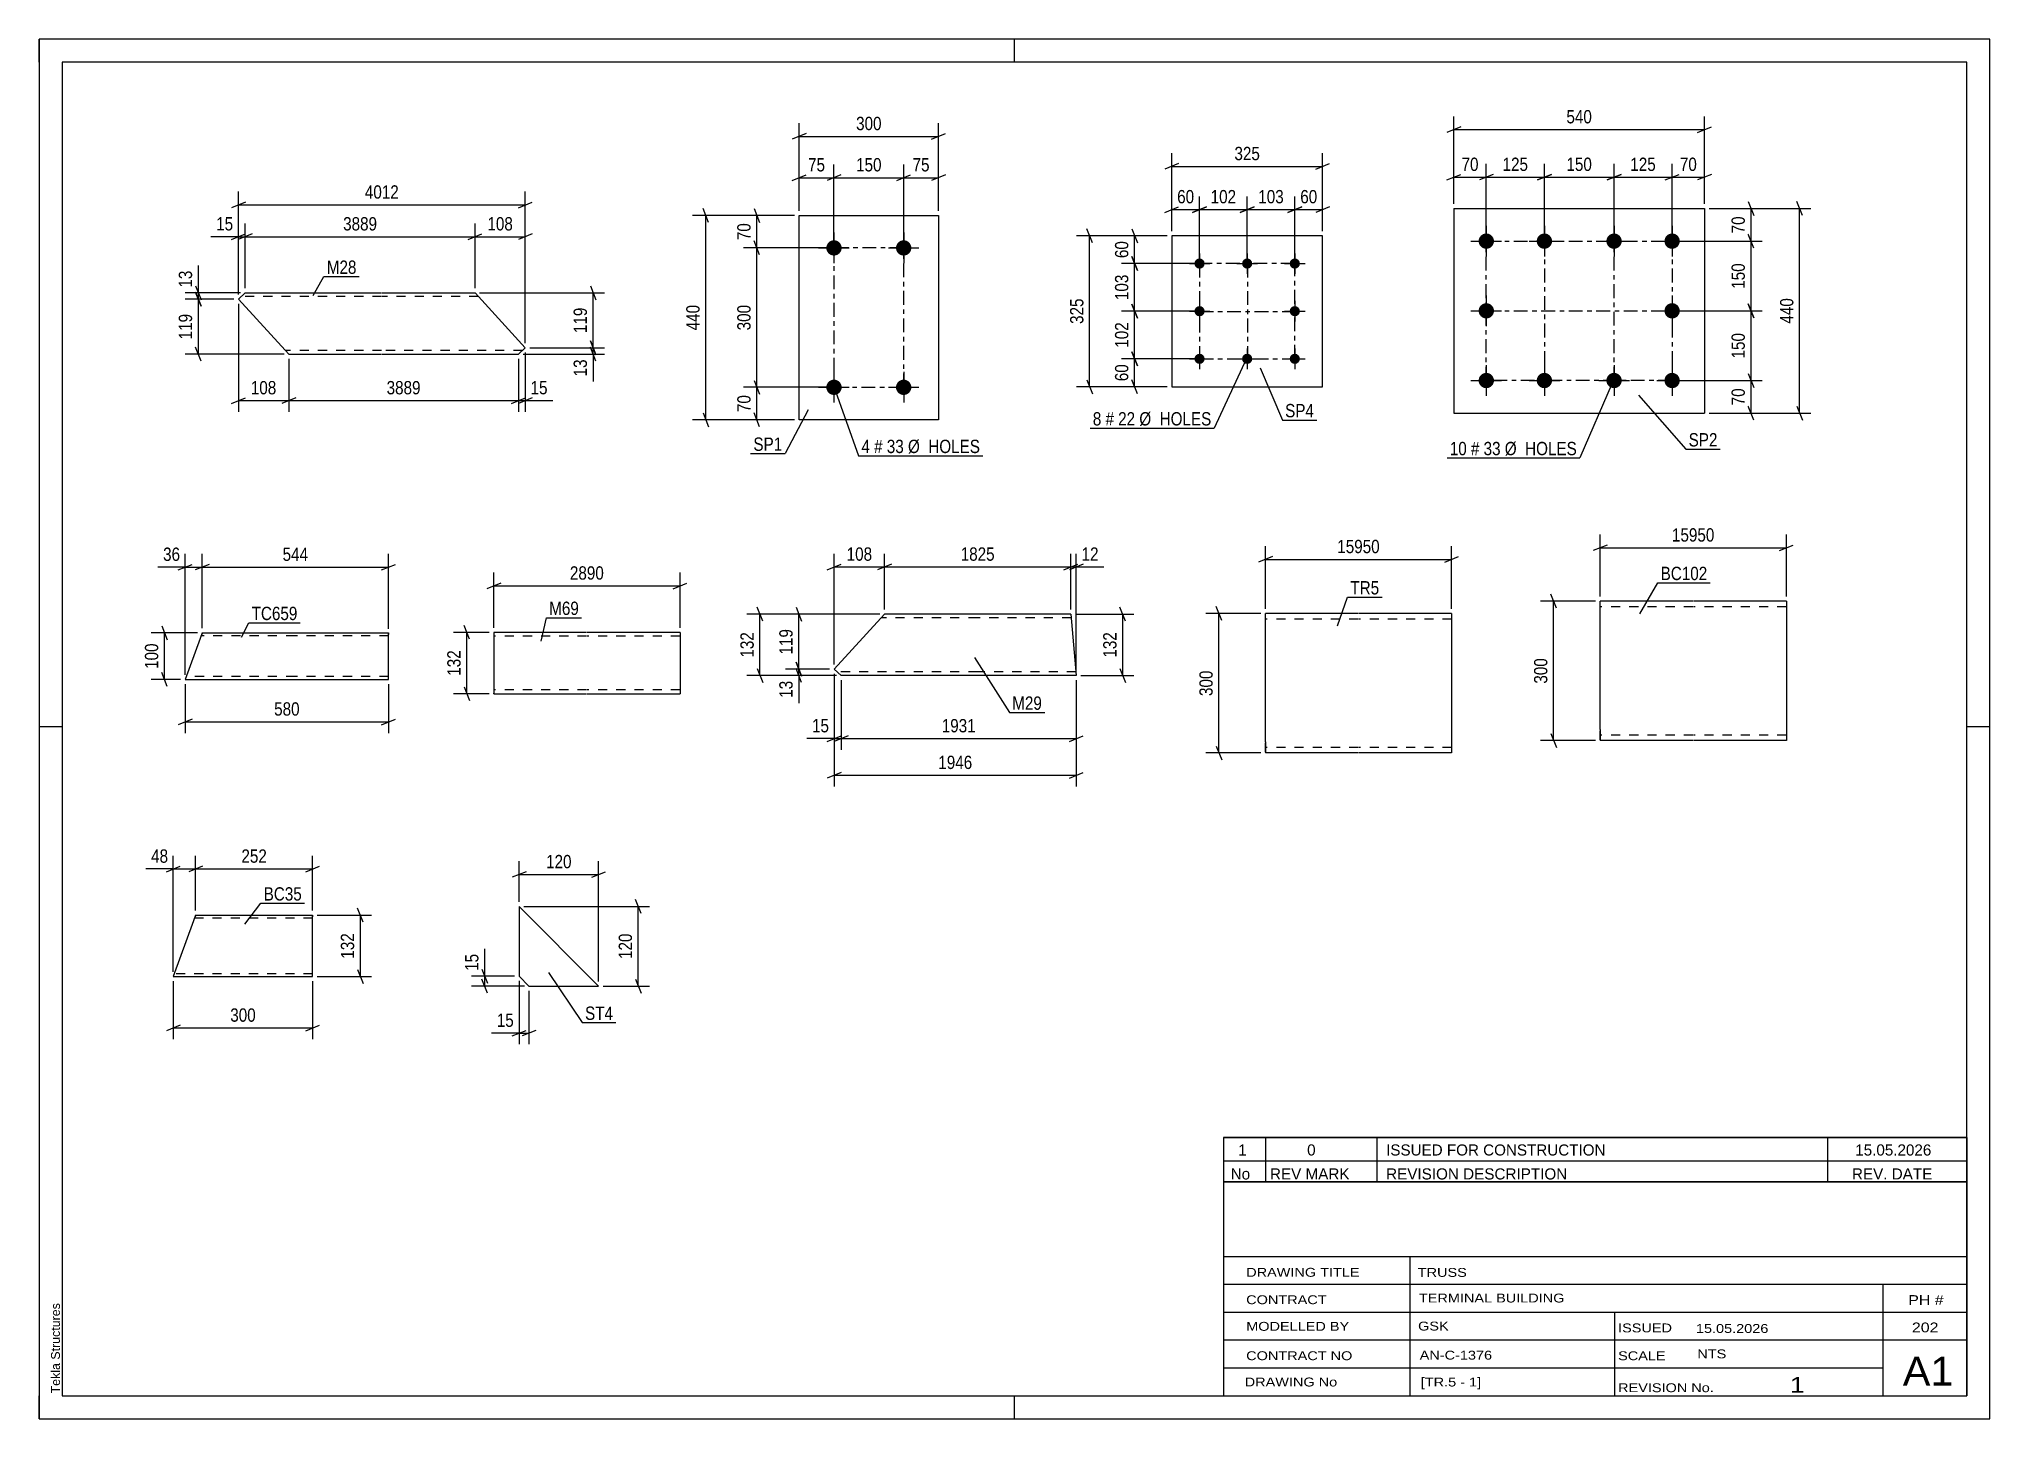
# Model space of a CAD drawing. Header units: millimetres. Extents: x 0 to 420, y 0 to 297.
import ezdxf

# ---------------------------------------------------------------- set-up
doc = ezdxf.new("R2010")
doc.units = ezdxf.units.MM
doc.linetypes.add('DXK_LINE_DOT2', pattern=[3.9198, 1.9599, -1.9599])
doc.linetypes.add('DXK_LINE_DOT3', pattern=[5.9187, 2.979, -0.9799, 0.9799, -0.9799])
doc.styles.add('Arial', font='ARIAL.TTF', dxfattribs={"height": 0.2})
doc.styles.add('Arial Narrow', font='ARIALN.TTF', dxfattribs={"height": 0.2})

# ---------------------------------------------------------------- blocks, each defined once
blk = doc.blocks.new('Unknown-389636617-23712 - 22544')
at = {"color": 7, "linetype": 'Continuous'}
for p, q in [((255, 51.05), (255, 5)), ((255, 51.05), (415, 51.05)), ((415, 51), (415, 5)), ((255, 35), (415, 35)), ((295.14, 35), (295.14, 5)), ((255, 29), (415, 29)), ((397, 5.05), (397, 29.05)), ((255, 23), (415, 23)), ((339.14, 23), (339.14, 5)), ((255, 17), (415, 17)), ((255, 11), (397, 11)), ((255, 5), (415, 5))]:
    blk.add_line(p, q, dxfattribs=at)
at = {"color": 7, "style": 'Arial Narrow'}
for s, height, width, p in [('DRAWING TITLE', 1.9089, 1.425378, (259.88, 30.61)), ('TRUSS', 1.909, 1.425378, (296.81, 30.59)), ('CONTRACT', 1.909, 1.425378, (259.88, 24.71)), ('TERMINAL BUILDING', 1.9089, 1.425378, (297.06, 25.07)), ('MODELLED BY', 1.9089, 1.425378, (259.88, 18.98)), ('GSK', 1.909, 1.425378, (296.88, 19.04)), ('ISSUED', 1.909, 1.425378, (339.94, 18.64)), ('15.05.2026', 1.909, 1.425378, (356.69, 18.52)), ('CONTRACT NO', 1.9089, 1.425378, (259.88, 12.66)), ('AN-C-1376', 1.909, 1.425378, (297.23, 12.78)), ('SCALE', 1.909, 1.425378, (339.94, 12.65)), ('A1', 6.204, 1.25, (401.24, 7.2)), ('DRAWING No', 1.909, 1.425378, (259.56, 7)), ('[TR.5 - 1]', 1.909, 1.425378, (297.46, 6.99)), ('1', 3.34, 1.5, (376.91, 5.68)), ('REVISION No.', 1.9089, 1.425378, (339.94, 5.77))]:
    blk.add_text(s, height=height, dxfattribs=dict(at, width=width)).set_placement(p)
at = {"color": 7, "linetype": 'Continuous', "style": 'Arial Narrow'}
for s, height, width, p in [('PH #', 2.1, 1.42538, (402.4, 24.55)), ('202', 2.1, 1.42538, (403.19, 18.65)), ('NTS', 1.909, 1.425378, (357, 13.05))]:
    blk.add_text(s, height=height, dxfattribs=dict(at, width=width)).set_placement(p)
blk = doc.blocks.new('Unknown-389636617-11288 - 22544')
at = {"color": 5, "linetype": 'Continuous'}
for p, q in [((420, 297), (0, 297)), ((0, 297), (0, 0)), ((0, 292), (0, 297)), ((210, 292), (210, 297)), ((420, 0), (420, 297)), ((415, 292), (5, 292)), ((5, 292), (5, 5)), ((415, 5), (415, 292)), ((5, 149), (0, 149)), ((420, 149), (415, 149)), ((0, 0), (0, 5)), ((5, 5), (415, 5)), ((210, 0), (210, 5)), ((0, 0), (420, 0))]:
    blk.add_line(p, q, dxfattribs=at)
at = {"color": 174, "linetype": 'Continuous', "style": 'Arial'}
blk.add_text('Tekla Structures', height=1.9102, rotation=90, dxfattribs=at).set_placement((4.5, 5.5))
blk = doc.blocks.new('Unknown-389636617-23713 - 22544')
at = {"color": 7, "linetype": 'Continuous'}
for p, q in [((255, 60.55), (415, 60.55)), ((415, 60.55), (255, 60.55)), ((255, 60.55), (255, 55.55)), ((264, 60.55), (264, 55.55)), ((288, 60.55), (288, 55.55)), ((385, 60.55), (385, 55.55)), ((415, 60.55), (415, 55.55)), ((255, 55.55), (415, 55.55)), ((255, 55.55), (255, 51.05)), ((255, 55.55), (415, 55.55)), ((264, 55.55), (264, 51.05)), ((288, 55.55), (288, 51.05)), ((385, 55.55), (385, 51.05)), ((415, 55.55), (415, 51.05)), ((415, 51.05), (255, 51.05))]:
    blk.add_line(p, q, dxfattribs=at)
at = {"color": 7, "linetype": 'Continuous', "style": 'Arial Narrow'}
for s, height, width, p in [('1', 2.39, 1.196471, (258.16, 56.7)), ('0', 2.39, 1.196471, (273, 56.7)), ('ISSUED FOR CONSTRUCTION', 2.3861, 1.196471, (290, 56.7)), ('15.05.2026', 2.386, 1.196471, (391, 56.7)), ('No', 2.386, 1.2, (256.54, 51.55)), ('REV MARK', 2.386, 1.2, (265, 51.55)), ('REVISION DESCRIPTION', 2.3861, 1.2, (290, 51.55)), ('REV. DATE', 2.386, 1.2, (390.28, 51.55))]:
    blk.add_text(s, height=height, dxfattribs=dict(at, width=width)).set_placement(p)
blk = doc.blocks.new('Part-389636617-14880 - 14879')
at = {"color": 2, "linetype": 'Continuous'}
for p, q in [((163.64, 215.04), (163.64, 259.04)), ((163.64, 259.04), (193.64, 259.04)), ((193.64, 259.04), (193.64, 215.04)), ((193.64, 215.04), (163.64, 215.04))]:
    blk.add_line(p, q, dxfattribs=at)
blk = doc.blocks.new('Bolt-389636617-14881 - 14879')
at = {"linetype": 'Continuous'}
for points in [[(171.14, 253.69, -1), (171.14, 250.39, -1)], [(186.14, 253.69, -1), (186.14, 250.39, -1)], [(171.14, 223.69, -1), (171.14, 220.39, -1)], [(186.14, 223.69, -1), (186.14, 220.39, -1)]]:
    blk.add_hatch(color=1, dxfattribs=at).paths.add_polyline_path(points)
at = {"color": 1, "linetype": 'Continuous'}
for p, q in [((167.84, 252.04), (174.44, 252.04)), ((171.14, 255.34), (171.14, 248.74)), ((182.84, 252.04), (189.44, 252.04)), ((186.14, 255.34), (186.14, 248.74)), ((171.14, 225.34), (171.14, 218.74)), ((186.14, 225.34), (186.14, 218.74)), ((167.84, 222.04), (174.44, 222.04)), ((182.84, 222.04), (189.44, 222.04))]:
    blk.add_line(p, q, dxfattribs=at)
blk = doc.blocks.new('Part-389636617-14832 - 14831')
at = {"color": 2, "linetype": 'Continuous'}
for p, q in [((171.19, 161.35), (182.03, 173.2)), ((202.03, 173.2), (182.03, 173.2)), ((222.13, 173.2), (202.13, 173.2)), ((222.13, 173.2), (223.31, 160)), ((172.67, 160), (171.19, 161.35)), ((202.03, 160), (172.67, 160)), ((223.31, 160), (202.13, 160))]:
    blk.add_line(p, q, dxfattribs=at)
at = {"color": 7, "linetype": 'DXK_LINE_DOT2'}
for p, q in [((202.03, 172.4), (181.3, 172.4)), ((222.2, 172.4), (202.13, 172.4)), ((202.03, 160.8), (171.8, 160.8)), ((223.24, 160.8), (202.13, 160.8)), ((223.24, 160.8), (223.24, 160.86))]:
    blk.add_line(p, q, dxfattribs=at)
blk = doc.blocks.new('Part-389636617-16772 - 16771')
at = {"color": 2, "linetype": 'Continuous'}
for p, q in [((33.28, 107.21), (28.91, 95.21)), ((33.72, 108.41), (33.28, 107.21)), ((33.72, 108.41), (58.91, 108.41)), ((58.91, 95.21), (58.91, 108.41)), ((28.91, 95.21), (58.91, 95.21))]:
    blk.add_line(p, q, dxfattribs=at)
at = {"color": 7, "linetype": 'DXK_LINE_DOT2'}
for p, q in [((58.91, 107.81), (33.5, 107.81)), ((33.68, 108.32), (33.59, 108.06)), ((33.72, 108.41), (33.68, 108.32)), ((58.91, 108.41), (58.91, 108.06)), ((58.91, 95.81), (29.13, 95.81))]:
    blk.add_line(p, q, dxfattribs=at)
blk = doc.blocks.new('Part-389636617-16862 - 16861')
at = {"color": 2, "linetype": 'Continuous'}
for p, q in [((35.13, 169.17), (34.69, 167.97)), ((35.13, 169.17), (55.13, 169.17)), ((55.23, 169.17), (75.23, 169.17)), ((75.23, 159.17), (75.23, 169.17)), ((34.69, 167.97), (31.49, 159.17)), ((31.49, 159.17), (55.13, 159.17)), ((55.23, 159.17), (75.23, 159.17))]:
    blk.add_line(p, q, dxfattribs=at)
at = {"color": 7, "linetype": 'DXK_LINE_DOT2'}
for p, q in [((55.13, 168.57), (34.91, 168.57)), ((35.1, 169.08), (35, 168.82)), ((35.13, 169.17), (35.1, 169.08)), ((75.23, 168.57), (55.23, 168.57)), ((75.23, 169.17), (75.23, 168.82)), ((55.13, 159.77), (31.71, 159.77)), ((75.23, 159.77), (55.23, 159.77))]:
    blk.add_line(p, q, dxfattribs=at)
blk = doc.blocks.new('Part-389636617-14825 - 14786')
at = {"color": 2, "linetype": 'Continuous'}
for p, q in [((44.4, 242.38), (42.92, 241.03)), ((42.92, 241.03), (53.76, 229.18)), ((44.4, 242.38), (73.76, 242.38)), ((73.86, 242.38), (93.86, 242.38)), ((93.86, 242.38), (104.69, 230.52)), ((53.76, 229.18), (73.76, 229.18)), ((73.86, 229.18), (103.22, 229.18)), ((104.69, 230.52), (103.22, 229.18))]:
    blk.add_line(p, q, dxfattribs=at)
at = {"color": 7, "linetype": 'DXK_LINE_DOT2'}
for p, q in [((73.76, 241.58), (43.52, 241.58)), ((94.59, 241.58), (73.86, 241.58)), ((73.76, 229.98), (53.02, 229.98)), ((104.09, 229.98), (73.86, 229.98))]:
    blk.add_line(p, q, dxfattribs=at)
blk = doc.blocks.new('Bolt-389636617-14889 - 14887')
at = {"linetype": 'Continuous'}
for points in [[(311.57, 255.15, -1), (311.57, 251.85, -1)], [(324.07, 255.15, -1), (324.07, 251.85, -1)], [(339.07, 255.15, -1), (339.07, 251.85, -1)], [(351.57, 255.15, -1), (351.57, 251.85, -1)], [(311.57, 240.15, -1), (311.57, 236.85, -1)], [(351.57, 240.15, -1), (351.57, 236.85, -1)], [(311.57, 225.15, -1), (311.57, 221.85, -1)], [(324.07, 225.15, -1), (324.07, 221.85, -1)], [(339.07, 225.15, -1), (339.07, 221.85, -1)], [(351.57, 225.15, -1), (351.57, 221.85, -1)]]:
    blk.add_hatch(color=1, dxfattribs=at).paths.add_polyline_path(points)
at = {"color": 1, "linetype": 'Continuous'}
for p, q in [((311.57, 256.8), (311.57, 250.2)), ((324.07, 256.8), (324.07, 250.2)), ((339.07, 256.8), (339.07, 250.2)), ((351.57, 256.8), (351.57, 250.2)), ((308.27, 253.5), (314.87, 253.5)), ((320.77, 253.5), (327.37, 253.5)), ((335.77, 253.5), (342.37, 253.5)), ((348.27, 253.5), (354.87, 253.5)), ((311.57, 241.8), (311.57, 235.2)), ((351.57, 241.8), (351.57, 235.2)), ((308.27, 238.5), (314.87, 238.5)), ((348.27, 238.5), (354.87, 238.5)), ((308.27, 223.5), (314.87, 223.5)), ((311.57, 226.8), (311.57, 220.2)), ((320.77, 223.5), (327.37, 223.5)), ((324.07, 226.8), (324.07, 220.2)), ((335.77, 223.5), (342.37, 223.5)), ((339.07, 226.8), (339.07, 220.2)), ((348.27, 223.5), (354.87, 223.5)), ((351.57, 226.8), (351.57, 220.2))]:
    blk.add_line(p, q, dxfattribs=at)
blk = doc.blocks.new('Part-389636617-14888 - 14887')
at = {"color": 2, "linetype": 'Continuous'}
for p, q in [((304.57, 260.5), (304.57, 216.5)), ((304.57, 260.5), (358.57, 260.5)), ((358.57, 260.5), (358.57, 216.5)), ((304.57, 216.5), (358.57, 216.5))]:
    blk.add_line(p, q, dxfattribs=at)
blk = doc.blocks.new('Part-389636617-14845 - 14844')
at = {"color": 2, "linetype": 'Continuous'}
for p, q in [((97.89, 169.3), (97.89, 156.1)), ((117.89, 169.3), (97.89, 169.3)), ((137.99, 169.3), (117.99, 169.3)), ((137.99, 169.3), (137.99, 156.1)), ((97.89, 156.1), (117.89, 156.1)), ((117.99, 156.1), (137.99, 156.1))]:
    blk.add_line(p, q, dxfattribs=at)
at = {"color": 7, "linetype": 'DXK_LINE_DOT2'}
for p, q in [((117.89, 168.5), (97.89, 168.5)), ((137.99, 168.5), (117.99, 168.5)), ((117.89, 156.9), (97.89, 156.9)), ((97.89, 156.1), (97.89, 156.22)), ((137.99, 156.9), (117.99, 156.9)), ((137.99, 156.9), (137.99, 156.96))]:
    blk.add_line(p, q, dxfattribs=at)
blk = doc.blocks.new('Part-389636617-14898 - 14897')
at = {"color": 2, "linetype": 'Continuous'}
for p, q in [((103.34, 110.31), (103.34, 95.31)), ((120.48, 93.17), (103.34, 110.31)), ((103.34, 95.31), (105.48, 93.17)), ((105.48, 93.17), (120.48, 93.17))]:
    blk.add_line(p, q, dxfattribs=at)
blk = doc.blocks.new('Part-389636617-14926 - 14925')
at = {"color": 2, "linetype": 'Continuous'}
for p, q in [((276.34, 254.67), (243.84, 254.67)), ((243.84, 254.67), (243.84, 222.17)), ((276.34, 222.17), (276.34, 254.67)), ((243.84, 222.17), (276.34, 222.17))]:
    blk.add_line(p, q, dxfattribs=at)
blk = doc.blocks.new('Bolt-389636617-14927 - 14925')
at = {"linetype": 'Continuous'}
for points in [[(249.84, 249.77, -1), (249.84, 247.57, -1)], [(260.09, 249.77, -1), (260.09, 247.57, -1)], [(270.34, 249.77, -1), (270.34, 247.57, -1)], [(249.84, 239.52, -1), (249.84, 237.32, -1)], [(270.34, 239.52, -1), (270.34, 237.32, -1)], [(249.84, 229.27, -1), (249.84, 227.07, -1)], [(260.09, 229.27, -1), (260.09, 227.07, -1)], [(270.34, 229.27, -1), (270.34, 227.07, -1)]]:
    blk.add_hatch(color=1, dxfattribs=at).paths.add_polyline_path(points)
at = {"color": 1, "linetype": 'Continuous'}
for p, q in [((247.64, 248.67), (252.04, 248.67)), ((249.84, 250.87), (249.84, 246.47)), ((257.89, 248.67), (262.29, 248.67)), ((260.09, 250.87), (260.09, 246.47)), ((268.14, 248.67), (272.54, 248.67)), ((270.34, 250.87), (270.34, 246.47)), ((249.84, 240.62), (249.84, 236.22)), ((270.34, 240.62), (270.34, 236.22)), ((247.64, 238.42), (252.04, 238.42)), ((268.14, 238.42), (272.54, 238.42)), ((247.64, 228.17), (252.04, 228.17)), ((249.84, 230.37), (249.84, 225.97)), ((257.89, 228.17), (262.29, 228.17)), ((260.09, 230.37), (260.09, 225.97)), ((268.14, 228.17), (272.54, 228.17)), ((270.34, 230.37), (270.34, 225.97))]:
    blk.add_line(p, q, dxfattribs=at)
blk = doc.blocks.new('Part-389636617-14955 - 14954')
at = {"color": 2, "linetype": 'Continuous'}
for p, q in [((284.01, 173.34), (264.01, 173.34)), ((264.01, 145.74), (264.01, 173.34)), ((304.11, 173.34), (284.11, 173.34)), ((304.11, 173.34), (304.11, 143.34)), ((264.01, 145.74), (264.01, 143.34)), ((284.01, 143.34), (264.01, 143.34)), ((304.11, 143.34), (284.11, 143.34))]:
    blk.add_line(p, q, dxfattribs=at)
at = {"color": 7, "linetype": 'DXK_LINE_DOT2'}
for p, q in [((284.01, 172.14), (264.01, 172.14)), ((304.11, 172.14), (284.11, 172.14)), ((264.01, 143.53), (264.01, 145.74)), ((264.01, 144.54), (264.01, 144.64)), ((284.01, 144.54), (264.01, 144.54)), ((304.11, 144.54), (284.11, 144.54)), ((304.11, 144.54), (304.11, 144.64))]:
    blk.add_line(p, q, dxfattribs=at)
blk = doc.blocks.new('Part-389636617-14964 - 14963')
at = {"color": 2, "linetype": 'Continuous'}
for p, q in [((356.06, 176), (336.06, 176)), ((336.06, 148.4), (336.06, 176)), ((376.16, 176), (356.16, 176)), ((376.16, 176), (376.16, 146)), ((336.06, 148.4), (336.06, 146)), ((356.06, 146), (336.06, 146)), ((376.16, 146), (356.16, 146))]:
    blk.add_line(p, q, dxfattribs=at)
at = {"color": 7, "linetype": 'DXK_LINE_DOT2'}
for p, q in [((356.06, 174.8), (336.06, 174.8)), ((376.16, 174.8), (356.16, 174.8)), ((336.06, 146.18), (336.06, 148.4)), ((336.06, 147.2), (336.06, 147.29)), ((356.06, 147.2), (336.06, 147.2)), ((376.16, 147.2), (356.16, 147.2)), ((376.16, 147.2), (376.16, 147.29))]:
    blk.add_line(p, q, dxfattribs=at)
blk = doc.blocks.new('Image-389636617-16566 - 14879')
at = {"color": 1, "linetype": 'DXK_LINE_DOT3'}
blk.add_lwpolyline([(171.14, 222.04), (186.14, 222.04), (186.14, 252.04), (171.14, 252.04), (171.14, 222.04)], close=True, dxfattribs=at)
blk = doc.blocks.new('Rectangle-389636617-16261 - 14887')
at = {"color": 1, "linetype": 'DXK_LINE_DOT3'}
blk.add_lwpolyline([(311.57, 253.5), (351.57, 253.5), (351.57, 223.5), (311.57, 223.5), (311.57, 253.5)], close=True, dxfattribs=at)
blk = doc.blocks.new('Image-389636617-16625 - 14925')
at = {"color": 1, "linetype": 'DXK_LINE_DOT3'}
blk.add_lwpolyline([(249.84, 228.17), (270.34, 228.17), (270.34, 248.67), (249.84, 248.67), (249.84, 228.17)], close=True, dxfattribs=at)
blk = doc.blocks.new('Line-389636617-16271 - 14887')
at = {"color": 1, "linetype": 'DXK_LINE_DOT3'}
blk.add_line((324.07, 253.5), (324.07, 223.5), dxfattribs=at)
blk = doc.blocks.new('Line-389636617-16278 - 14887')
at = {"color": 1, "linetype": 'DXK_LINE_DOT3'}
blk.add_line((339.07, 223.5), (339.07, 253.5), dxfattribs=at)
blk = doc.blocks.new('Line-389636617-16644 - 14925')
at = {"color": 1, "linetype": 'DXK_LINE_DOT3'}
blk.add_line((249.84, 238.37), (270.34, 238.37), dxfattribs=at)
blk = doc.blocks.new('Line-389636617-16285 - 14887')
at = {"color": 1, "linetype": 'DXK_LINE_DOT3'}
blk.add_line((311.57, 238.5), (351.57, 238.5), dxfattribs=at)
blk = doc.blocks.new('Line-389636617-17395 - 14925')
at = {"color": 1, "linetype": 'DXK_LINE_DOT3'}
blk.add_line((260.14, 248.67), (260.14, 228.17), dxfattribs=at)
blk = doc.blocks.new('StraightDimension-389636617-15138 - 14879')
at = {"color": 7, "linetype": 'Continuous'}
for p, q in [((153.93, 223.54), (155.13, 220.54)), ((170.14, 222.04), (151.68, 222.04)), ((154.53, 215.04), (154.53, 222.04)), ((162.64, 215.04), (151.68, 215.04)), ((155.13, 213.54), (153.93, 216.54))]:
    blk.add_line(p, q, dxfattribs=at)
at = {"color": 0}
blk.add_wipeout([(153.78, 220.97), (149.58, 220.97), (149.58, 216.11), (153.78, 216.11)], dxfattribs=at)
at = {"color": 3, "style": 'Arial Narrow'}
blk.add_text('70', height=2.863, rotation=90.0002, dxfattribs=at).set_placement((153.18, 216.71))
blk = doc.blocks.new('StraightDimension-389636617-15136 - 14879')
at = {"color": 7, "linetype": 'Continuous'}
for p, q in [((153.93, 260.54), (155.13, 257.54)), ((162.64, 259.04), (151.68, 259.04)), ((154.53, 252.04), (154.53, 259.04)), ((170.14, 252.04), (151.68, 252.04)), ((155.13, 250.54), (153.93, 253.54))]:
    blk.add_line(p, q, dxfattribs=at)
at = {"color": 0}
blk.add_wipeout([(153.78, 257.97), (149.58, 257.97), (149.58, 253.11), (153.78, 253.11)], dxfattribs=at)
at = {"color": 3, "style": 'Arial Narrow'}
blk.add_text('70', height=2.863, rotation=90.0002, dxfattribs=at).set_placement((153.18, 253.71))
blk = doc.blocks.new('StraightDimension-389636617-15137 - 14879')
at = {"color": 7, "linetype": 'Continuous'}
for p, q in [((170.14, 252.04), (151.68, 252.04)), ((155.13, 250.54), (153.93, 253.54)), ((154.53, 222.04), (154.53, 252.04)), ((153.93, 223.54), (155.13, 220.54)), ((170.14, 222.04), (151.68, 222.04))]:
    blk.add_line(p, q, dxfattribs=at)
at = {"color": 0}
blk.add_wipeout([(153.78, 240.38), (149.58, 240.38), (149.58, 233.7), (153.78, 233.7)], dxfattribs=at)
at = {"color": 3, "style": 'Arial Narrow'}
blk.add_text('300', height=2.863, rotation=90.0002, dxfattribs=at).set_placement((153.18, 234.3))
blk = doc.blocks.new('StraightDimension-389636617-15148 - 14879')
at = {"color": 7, "linetype": 'Continuous'}
for p, q in [((144.15, 257.54), (142.95, 260.54)), ((162.64, 259.04), (140.7, 259.04)), ((143.55, 215.04), (143.55, 259.04)), ((162.64, 215.04), (140.7, 215.04)), ((142.95, 216.54), (144.15, 213.54))]:
    blk.add_line(p, q, dxfattribs=at)
at = {"color": 0}
blk.add_wipeout([(142.8, 240.38), (138.6, 240.38), (138.6, 233.7), (142.8, 233.7)], dxfattribs=at)
at = {"color": 3, "style": 'Arial Narrow'}
blk.add_text('440', height=2.863, rotation=90.0002, dxfattribs=at).set_placement((142.2, 234.3))
blk = doc.blocks.new('StraightDimension-389636617-15152 - 14879')
at = {"color": 7, "linetype": 'Continuous'}
for p, q in [((186.14, 253.04), (186.14, 270.01)), ((193.64, 260.04), (193.64, 270.01)), ((184.64, 266.56), (187.64, 267.76)), ((186.14, 267.16), (193.64, 267.16)), ((195.14, 267.76), (192.14, 266.56))]:
    blk.add_line(p, q, dxfattribs=at)
at = {"color": 0}
blk.add_wipeout([(192.32, 267.91), (192.32, 272.11), (187.46, 272.11), (187.46, 267.91)], dxfattribs=at)
at = {"color": 3, "style": 'Arial Narrow'}
blk.add_text('75', height=2.863, dxfattribs=at).set_placement((188.06, 268.51))
blk = doc.blocks.new('StraightDimension-389636617-15153 - 14879')
at = {"color": 7, "linetype": 'Continuous'}
for p, q in [((171.14, 253.04), (171.14, 270.01)), ((186.14, 253.04), (186.14, 270.01)), ((172.64, 267.76), (169.64, 266.56)), ((171.14, 267.16), (186.14, 267.16)), ((184.64, 266.56), (187.64, 267.76))]:
    blk.add_line(p, q, dxfattribs=at)
at = {"color": 0}
blk.add_wipeout([(181.98, 267.91), (181.98, 272.11), (175.3, 272.11), (175.3, 267.91)], dxfattribs=at)
at = {"color": 3, "style": 'Arial Narrow'}
blk.add_text('150', height=2.863, dxfattribs=at).set_placement((175.9, 268.51))
blk = doc.blocks.new('StraightDimension-389636617-15154 - 14879')
at = {"color": 7, "linetype": 'Continuous'}
for p, q in [((163.64, 260.04), (163.64, 270.01)), ((171.14, 253.04), (171.14, 270.01)), ((162.14, 266.56), (165.14, 267.76)), ((163.64, 267.16), (171.14, 267.16)), ((172.64, 267.76), (169.64, 266.56))]:
    blk.add_line(p, q, dxfattribs=at)
at = {"color": 0}
blk.add_wipeout([(169.82, 267.91), (169.82, 272.11), (164.96, 272.11), (164.96, 267.91)], dxfattribs=at)
at = {"color": 3, "style": 'Arial Narrow'}
blk.add_text('75', height=2.863, dxfattribs=at).set_placement((165.56, 268.51))
blk = doc.blocks.new('StraightDimension-389636617-15164 - 14879')
at = {"color": 7, "linetype": 'Continuous'}
for p, q in [((163.64, 260.04), (163.64, 278.89)), ((193.64, 260.04), (193.64, 278.89)), ((165.14, 276.64), (162.14, 275.44)), ((163.64, 276.04), (193.64, 276.04)), ((192.14, 275.44), (195.14, 276.64))]:
    blk.add_line(p, q, dxfattribs=at)
at = {"color": 0}
blk.add_wipeout([(181.98, 276.79), (181.98, 280.99), (175.3, 280.99), (175.3, 276.79)], dxfattribs=at)
at = {"color": 3, "style": 'Arial Narrow'}
blk.add_text('300', height=2.863, dxfattribs=at).set_placement((175.9, 277.39))
blk = doc.blocks.new('StraightDimension-389636617-17521 - 14831')
at = {"color": 7, "linetype": 'Continuous'}
for p, q in [((222.13, 174.2), (222.13, 186.22)), ((223.31, 161), (223.31, 186.22)), ((220.63, 182.77), (223.63, 183.97)), ((224.81, 183.97), (221.81, 182.77)), ((222.13, 183.37), (223.31, 183.37))]:
    blk.add_line(p, q, dxfattribs=at)
at = {"color": 0}
blk.add_wipeout([(228.7, 184.12), (228.7, 188.32), (223.84, 188.32), (223.84, 184.12)], dxfattribs=at)
at = {"color": 7, "linetype": 'Continuous'}
blk.add_line((223.31, 183.37), (229.22, 183.37), dxfattribs=at)
blk.add_line((223.31, 183.37), (229.22, 183.37), dxfattribs=at)
at = {"color": 3, "style": 'Arial Narrow'}
blk.add_text('12', height=2.863, dxfattribs=at).set_placement((224.44, 184.72))
blk = doc.blocks.new('StraightDimension-389636617-16302 - 14831')
at = {"color": 7, "linetype": 'Continuous'}
for p, q in [((223.13, 173.2), (235.71, 173.2)), ((233.91, 171.7), (232.71, 174.7)), ((233.31, 160), (233.31, 173.2)), ((224.31, 160), (235.71, 160)), ((232.71, 161.5), (233.91, 158.5))]:
    blk.add_line(p, q, dxfattribs=at)
at = {"color": 0}
blk.add_wipeout([(232.56, 169.94), (228.36, 169.94), (228.36, 163.26), (232.56, 163.26)], dxfattribs=at)
at = {"color": 3, "style": 'Arial Narrow'}
blk.add_text('132', height=2.863, rotation=90.0002, dxfattribs=at).set_placement((231.96, 163.86))
blk = doc.blocks.new('StraightDimension-389636617-17198 - 14831')
at = {"color": 7, "linetype": 'Continuous'}
for p, q in [((181.03, 173.2), (160.73, 173.2)), ((162.98, 174.7), (164.18, 171.7)), ((163.58, 161.35), (163.58, 173.2)), ((170.19, 161.35), (160.73, 161.35)), ((164.18, 159.85), (162.98, 162.85))]:
    blk.add_line(p, q, dxfattribs=at)
at = {"color": 0}
blk.add_wipeout([(162.83, 170.62), (158.63, 170.62), (158.63, 163.93), (162.83, 163.93)], dxfattribs=at)
at = {"color": 3, "style": 'Arial Narrow'}
blk.add_text('119', height=2.863, rotation=90.0002, dxfattribs=at).set_placement((162.23, 164.53))
blk = doc.blocks.new('StraightDimension-389636617-17101 - 14831')
at = {"color": 7, "linetype": 'Continuous'}
for p, q in [((171.19, 160.35), (171.19, 144.03)), ((172.67, 159), (172.67, 144.03)), ((169.69, 145.83), (172.69, 147.03)), ((174.17, 147.03), (171.17, 145.83)), ((171.19, 146.43), (172.67, 146.43))]:
    blk.add_line(p, q, dxfattribs=at)
at = {"color": 0}
blk.add_wipeout([(170.67, 147.18), (170.67, 151.38), (165.81, 151.38), (165.81, 147.18)], dxfattribs=at)
at = {"color": 7, "linetype": 'Continuous'}
blk.add_line((171.19, 146.43), (165.29, 146.43), dxfattribs=at)
blk.add_line((171.19, 146.43), (165.29, 146.43), dxfattribs=at)
at = {"color": 3, "style": 'Arial Narrow'}
blk.add_text('15', height=2.863, dxfattribs=at).set_placement((166.41, 147.78))
blk = doc.blocks.new('StraightDimension-389636617-17100 - 14831')
at = {"color": 7, "linetype": 'Continuous'}
for p, q in [((172.67, 159), (172.67, 144.03)), ((223.31, 159), (223.31, 144.03)), ((174.17, 147.03), (171.17, 145.83)), ((221.81, 145.83), (224.81, 147.03)), ((172.67, 146.43), (223.31, 146.43))]:
    blk.add_line(p, q, dxfattribs=at)
at = {"color": 0}
blk.add_wipeout([(202.25, 147.18), (202.25, 151.38), (193.74, 151.38), (193.74, 147.18)], dxfattribs=at)
at = {"color": 3, "style": 'Arial Narrow'}
blk.add_text('1931', height=2.863, dxfattribs=at).set_placement((194.34, 147.78))
blk = doc.blocks.new('StraightDimension-389636617-17199 - 14831')
at = {"color": 7, "linetype": 'Continuous'}
for p, q in [((170.19, 161.35), (160.73, 161.35)), ((171.67, 160), (160.73, 160)), ((162.98, 162.85), (164.18, 159.85)), ((164.18, 158.5), (162.98, 161.5)), ((163.58, 160), (163.58, 161.35))]:
    blk.add_line(p, q, dxfattribs=at)
at = {"color": 0}
blk.add_wipeout([(162.83, 159.47), (158.63, 159.47), (158.63, 154.62), (162.83, 154.62)], dxfattribs=at)
at = {"color": 7, "linetype": 'Continuous'}
blk.add_line((163.58, 160), (163.58, 154.09), dxfattribs=at)
blk.add_line((163.58, 160), (163.58, 154.09), dxfattribs=at)
at = {"color": 3, "style": 'Arial Narrow'}
blk.add_text('13', height=2.863, rotation=90.0002, dxfattribs=at).set_placement((162.23, 155.22))
blk = doc.blocks.new('StraightDimension-389636617-17522 - 14831')
at = {"color": 7, "linetype": 'Continuous'}
for p, q in [((182.03, 174.2), (182.03, 186.22)), ((222.13, 174.2), (222.13, 186.22)), ((183.53, 183.97), (180.53, 182.77)), ((182.03, 183.37), (222.13, 183.37)), ((220.63, 182.77), (223.63, 183.97))]:
    blk.add_line(p, q, dxfattribs=at)
at = {"color": 0}
blk.add_wipeout([(206.34, 184.12), (206.34, 188.32), (197.82, 188.32), (197.82, 184.12)], dxfattribs=at)
at = {"color": 3, "style": 'Arial Narrow'}
blk.add_text('1825', height=2.863, dxfattribs=at).set_placement((198.42, 184.72))
blk = doc.blocks.new('StraightDimension-389636617-17523 - 14831')
at = {"color": 7, "linetype": 'Continuous'}
for p, q in [((171.19, 162.35), (171.19, 186.22)), ((182.03, 174.2), (182.03, 186.22)), ((169.69, 182.77), (172.69, 183.97)), ((171.19, 183.37), (182.03, 183.37)), ((183.53, 183.97), (180.53, 182.77))]:
    blk.add_line(p, q, dxfattribs=at)
at = {"color": 0}
blk.add_wipeout([(179.95, 184.12), (179.95, 188.32), (173.27, 188.32), (173.27, 184.12)], dxfattribs=at)
at = {"color": 3, "style": 'Arial Narrow'}
blk.add_text('108', height=2.863, dxfattribs=at).set_placement((173.87, 184.72))
blk = doc.blocks.new('StraightDimension-389636617-22805 - 14831')
at = {"color": 7, "linetype": 'Continuous'}
for p, q in [((181.03, 173.2), (152.36, 173.2)), ((155.81, 171.7), (154.61, 174.7)), ((155.21, 160), (155.21, 173.2)), ((171.67, 160), (152.36, 160)), ((154.61, 161.5), (155.81, 158.5))]:
    blk.add_line(p, q, dxfattribs=at)
at = {"color": 0}
blk.add_wipeout([(154.46, 169.94), (150.26, 169.94), (150.26, 163.26), (154.46, 163.26)], dxfattribs=at)
at = {"color": 3, "style": 'Arial Narrow'}
blk.add_text('132', height=2.863, rotation=90.0002, dxfattribs=at).set_placement((153.86, 163.86))
blk = doc.blocks.new('StraightDimension-389636617-23684 - 14831')
at = {"color": 7, "linetype": 'Continuous'}
for p, q in [((171.19, 160.35), (171.19, 136.14)), ((223.31, 159), (223.31, 136.14)), ((172.69, 139.14), (169.69, 137.94)), ((221.81, 137.94), (224.81, 139.14)), ((171.19, 138.54), (223.31, 138.54))]:
    blk.add_line(p, q, dxfattribs=at)
at = {"color": 0}
blk.add_wipeout([(201.51, 139.29), (201.51, 143.49), (193, 143.49), (193, 139.29)], dxfattribs=at)
at = {"color": 3, "style": 'Arial Narrow'}
blk.add_text('1946', height=2.863, dxfattribs=at).set_placement((193.6, 139.89))
blk = doc.blocks.new('StraightDimension-389636617-16825 - 16771')
at = {"color": 7, "linetype": 'Continuous'}
for p, q in [((35.22, 118.97), (32.22, 117.77)), ((33.72, 109.41), (33.72, 121.22)), ((33.72, 118.37), (58.91, 118.37)), ((57.41, 117.77), (60.41, 118.97)), ((58.91, 109.41), (58.91, 121.22))]:
    blk.add_line(p, q, dxfattribs=at)
at = {"color": 0}
blk.add_wipeout([(49.66, 119.12), (49.66, 123.32), (42.97, 123.32), (42.97, 119.12)], dxfattribs=at)
at = {"color": 3, "style": 'Arial Narrow'}
blk.add_text('252', height=2.863, dxfattribs=at).set_placement((43.57, 119.72))
blk = doc.blocks.new('StraightDimension-389636617-16826 - 16771')
at = {"color": 7, "linetype": 'Continuous'}
for p, q in [((27.41, 117.77), (30.41, 118.97)), ((28.91, 96.21), (28.91, 121.22)), ((28.91, 118.37), (33.72, 118.37)), ((35.22, 118.97), (32.22, 117.77)), ((33.72, 109.41), (33.72, 121.22))]:
    blk.add_line(p, q, dxfattribs=at)
at = {"color": 0}
blk.add_wipeout([(28.39, 119.12), (28.39, 123.32), (23.53, 123.32), (23.53, 119.12)], dxfattribs=at)
at = {"color": 7, "linetype": 'Continuous'}
blk.add_line((28.91, 118.37), (23.01, 118.37), dxfattribs=at)
blk.add_line((28.91, 118.37), (23.01, 118.37), dxfattribs=at)
at = {"color": 3, "style": 'Arial Narrow'}
blk.add_text('48', height=2.863, dxfattribs=at).set_placement((24.13, 119.72))
blk = doc.blocks.new('StraightDimension-389636617-17086 - 16771')
at = {"color": 7, "linetype": 'Continuous'}
for p, q in [((69.79, 106.91), (68.59, 109.91)), ((59.91, 108.41), (71.59, 108.41)), ((69.19, 95.21), (69.19, 108.41)), ((68.59, 96.71), (69.79, 93.71)), ((59.91, 95.21), (71.59, 95.21))]:
    blk.add_line(p, q, dxfattribs=at)
at = {"color": 0}
blk.add_wipeout([(68.44, 105.15), (64.24, 105.15), (64.24, 98.47), (68.44, 98.47)], dxfattribs=at)
at = {"color": 3, "style": 'Arial Narrow'}
blk.add_text('132', height=2.863, rotation=90.0002, dxfattribs=at).set_placement((67.84, 99.07))
blk = doc.blocks.new('StraightDimension-389636617-19154 - 16771')
at = {"color": 7, "linetype": 'Continuous'}
for p, q in [((28.91, 94.21), (28.91, 81.75)), ((58.91, 94.21), (58.91, 81.75)), ((30.41, 84.75), (27.41, 83.55)), ((28.91, 84.15), (58.91, 84.15)), ((57.41, 83.55), (60.41, 84.75))]:
    blk.add_line(p, q, dxfattribs=at)
at = {"color": 0}
blk.add_wipeout([(47.25, 84.9), (47.25, 89.1), (40.57, 89.1), (40.57, 84.9)], dxfattribs=at)
at = {"color": 3, "style": 'Arial Narrow'}
blk.add_text('300', height=2.863, dxfattribs=at).set_placement((41.17, 85.5))
blk = doc.blocks.new('StraightDimension-389636617-22790 - 16861')
at = {"color": 7, "linetype": 'Continuous'}
for p, q in [((34.13, 169.17), (24.16, 169.17)), ((26.41, 170.67), (27.61, 167.67)), ((27.01, 159.17), (27.01, 169.17)), ((27.61, 157.67), (26.41, 160.67)), ((30.49, 159.17), (24.16, 159.17))]:
    blk.add_line(p, q, dxfattribs=at)
at = {"color": 0}
blk.add_wipeout([(26.26, 167.51), (22.06, 167.51), (22.06, 160.83), (26.26, 160.83)], dxfattribs=at)
at = {"color": 3, "style": 'Arial Narrow'}
blk.add_text('100', height=2.863, rotation=90.0002, dxfattribs=at).set_placement((25.66, 161.43))
blk = doc.blocks.new('StraightDimension-389636617-20353 - 16861')
at = {"color": 7, "linetype": 'Continuous'}
for p, q in [((35.13, 170.17), (35.13, 186.18)), ((75.23, 170.04), (75.23, 186.18)), ((36.63, 183.93), (33.63, 182.73)), ((35.13, 183.33), (75.23, 183.33)), ((73.73, 182.73), (76.73, 183.93))]:
    blk.add_line(p, q, dxfattribs=at)
at = {"color": 0}
blk.add_wipeout([(58.52, 184.08), (58.52, 188.28), (51.84, 188.28), (51.84, 184.08)], dxfattribs=at)
at = {"color": 3, "style": 'Arial Narrow'}
blk.add_text('544', height=2.863, dxfattribs=at).set_placement((52.44, 184.68))
blk = doc.blocks.new('StraightDimension-389636617-20378 - 16861')
at = {"color": 7, "linetype": 'Continuous'}
for p, q in [((31.49, 158.17), (31.49, 147.63)), ((75.23, 158.17), (75.23, 147.63)), ((32.99, 150.63), (29.99, 149.43)), ((31.49, 150.03), (75.23, 150.03)), ((73.73, 149.43), (76.73, 150.63))]:
    blk.add_line(p, q, dxfattribs=at)
at = {"color": 0}
blk.add_wipeout([(56.7, 150.78), (56.7, 154.98), (50.02, 154.98), (50.02, 150.78)], dxfattribs=at)
at = {"color": 3, "style": 'Arial Narrow'}
blk.add_text('580', height=2.863, dxfattribs=at).set_placement((50.62, 151.38))
blk = doc.blocks.new('StraightDimension-389636617-20354 - 16861')
at = {"color": 7, "linetype": 'Continuous'}
for p, q in [((31.49, 160.17), (31.49, 186.18)), ((35.13, 170.17), (35.13, 186.18)), ((29.99, 182.73), (32.99, 183.93)), ((31.49, 183.33), (35.13, 183.33)), ((36.63, 183.93), (33.63, 182.73))]:
    blk.add_line(p, q, dxfattribs=at)
at = {"color": 0}
blk.add_wipeout([(30.97, 184.08), (30.97, 188.28), (26.11, 188.28), (26.11, 184.08)], dxfattribs=at)
at = {"color": 7, "linetype": 'Continuous'}
blk.add_line((31.49, 183.33), (25.58, 183.33), dxfattribs=at)
blk.add_line((31.49, 183.33), (25.58, 183.33), dxfattribs=at)
at = {"color": 3, "style": 'Arial Narrow'}
blk.add_text('36', height=2.863, dxfattribs=at).set_placement((26.71, 184.68))
blk = doc.blocks.new('StraightDimension-389636617-16928 - 14786')
at = {"color": 7, "linetype": 'Continuous'}
for p, q in [((33.7, 243.88), (34.9, 240.88)), ((43.4, 242.38), (31.45, 242.38)), ((41.92, 241.03), (31.45, 241.03)), ((34.9, 239.53), (33.7, 242.53)), ((34.3, 241.03), (34.3, 242.38))]:
    blk.add_line(p, q, dxfattribs=at)
at = {"color": 0}
blk.add_wipeout([(33.55, 247.76), (29.35, 247.76), (29.35, 242.9), (33.55, 242.9)], dxfattribs=at)
at = {"color": 7, "linetype": 'Continuous'}
blk.add_line((34.3, 242.38), (34.3, 248.28), dxfattribs=at)
blk.add_line((34.3, 242.38), (34.3, 248.28), dxfattribs=at)
at = {"color": 3, "style": 'Arial Narrow'}
blk.add_text('13', height=2.863, rotation=90.0002, dxfattribs=at).set_placement((32.95, 243.5))
blk = doc.blocks.new('StraightDimension-389636617-16929 - 14786')
at = {"color": 7, "linetype": 'Continuous'}
for p, q in [((41.92, 241.03), (31.45, 241.03)), ((33.7, 242.53), (34.9, 239.53)), ((34.3, 229.18), (34.3, 241.03)), ((52.76, 229.18), (31.45, 229.18)), ((34.9, 227.68), (33.7, 230.68))]:
    blk.add_line(p, q, dxfattribs=at)
at = {"color": 0}
blk.add_wipeout([(33.55, 238.44), (29.35, 238.44), (29.35, 231.76), (33.55, 231.76)], dxfattribs=at)
at = {"color": 3, "style": 'Arial Narrow'}
blk.add_text('119', height=2.863, rotation=90.0002, dxfattribs=at).set_placement((32.95, 232.36))
blk = doc.blocks.new('StraightDimension-389636617-16431 - 14786')
at = {"color": 7, "linetype": 'Continuous'}
for p, q in [((103.22, 228.18), (103.22, 216.78)), ((104.69, 229.52), (104.69, 216.78)), ((101.72, 218.58), (104.72, 219.78)), ((106.19, 219.78), (103.19, 218.58)), ((103.22, 219.18), (104.69, 219.18))]:
    blk.add_line(p, q, dxfattribs=at)
at = {"color": 0}
blk.add_wipeout([(110.07, 219.93), (110.07, 224.13), (105.22, 224.13), (105.22, 219.93)], dxfattribs=at)
at = {"color": 7, "linetype": 'Continuous'}
blk.add_line((104.69, 219.18), (110.6, 219.18), dxfattribs=at)
blk.add_line((104.69, 219.18), (110.6, 219.18), dxfattribs=at)
at = {"color": 3, "style": 'Arial Narrow'}
blk.add_text('15', height=2.863, dxfattribs=at).set_placement((105.82, 220.53))
blk = doc.blocks.new('StraightDimension-389636617-16432 - 14786')
at = {"color": 7, "linetype": 'Continuous'}
for p, q in [((53.76, 228.18), (53.76, 216.78)), ((103.22, 228.18), (103.22, 216.78)), ((55.26, 219.78), (52.26, 218.58)), ((53.76, 219.18), (103.22, 219.18)), ((101.72, 218.58), (104.72, 219.78))]:
    blk.add_line(p, q, dxfattribs=at)
at = {"color": 0}
blk.add_wipeout([(82.74, 219.93), (82.74, 224.13), (74.23, 224.13), (74.23, 219.93)], dxfattribs=at)
at = {"color": 3, "style": 'Arial Narrow'}
blk.add_text('3889', height=2.863, dxfattribs=at).set_placement((74.83, 220.53))
blk = doc.blocks.new('StraightDimension-389636617-16433 - 14786')
at = {"color": 7, "linetype": 'Continuous'}
for p, q in [((42.92, 240.03), (42.92, 216.78)), ((53.76, 228.18), (53.76, 216.78)), ((41.42, 218.58), (44.42, 219.78)), ((42.92, 219.18), (53.76, 219.18)), ((55.26, 219.78), (52.26, 218.58))]:
    blk.add_line(p, q, dxfattribs=at)
at = {"color": 0}
blk.add_wipeout([(51.68, 219.93), (51.68, 224.13), (45, 224.13), (45, 219.93)], dxfattribs=at)
at = {"color": 3, "style": 'Arial Narrow'}
blk.add_text('108', height=2.863, dxfattribs=at).set_placement((45.6, 220.53))
blk = doc.blocks.new('StraightDimension-389636617-16955 - 14786')
at = {"color": 7, "linetype": 'Continuous'}
for p, q in [((118.7, 243.88), (119.9, 240.88)), ((94.86, 242.38), (121.7, 242.38)), ((119.3, 230.52), (119.3, 242.38)), ((119.9, 229.02), (118.7, 232.02)), ((105.69, 230.52), (121.7, 230.52))]:
    blk.add_line(p, q, dxfattribs=at)
at = {"color": 0}
blk.add_wipeout([(118.55, 239.79), (114.35, 239.79), (114.35, 233.11), (118.55, 233.11)], dxfattribs=at)
at = {"color": 3, "style": 'Arial Narrow'}
blk.add_text('119', height=2.863, rotation=90.0002, dxfattribs=at).set_placement((117.95, 233.71))
blk = doc.blocks.new('StraightDimension-389636617-16956 - 14786')
at = {"color": 7, "linetype": 'Continuous'}
for p, q in [((118.7, 232.02), (119.9, 229.02)), ((104.22, 229.18), (121.7, 229.18)), ((105.69, 230.52), (121.7, 230.52)), ((119.9, 227.68), (118.7, 230.68)), ((119.3, 229.18), (119.3, 230.52))]:
    blk.add_line(p, q, dxfattribs=at)
at = {"color": 0}
blk.add_wipeout([(118.55, 228.65), (114.35, 228.65), (114.35, 223.79), (118.55, 223.79)], dxfattribs=at)
at = {"color": 7, "linetype": 'Continuous'}
blk.add_line((119.3, 229.18), (119.3, 223.27), dxfattribs=at)
blk.add_line((119.3, 229.18), (119.3, 223.27), dxfattribs=at)
at = {"color": 3, "style": 'Arial Narrow'}
blk.add_text('13', height=2.863, rotation=90.0002, dxfattribs=at).set_placement((117.95, 224.39))
blk = doc.blocks.new('StraightDimension-389636617-16989 - 14786')
at = {"color": 7, "linetype": 'Continuous'}
for p, q in [((93.86, 243.38), (93.86, 257.3)), ((104.69, 231.52), (104.69, 257.3)), ((92.36, 253.85), (95.36, 255.05)), ((93.86, 254.45), (104.69, 254.45)), ((106.19, 255.05), (103.19, 253.85))]:
    blk.add_line(p, q, dxfattribs=at)
at = {"color": 0}
blk.add_wipeout([(102.62, 255.2), (102.62, 259.4), (95.93, 259.4), (95.93, 255.2)], dxfattribs=at)
at = {"color": 3, "style": 'Arial Narrow'}
blk.add_text('108', height=2.863, dxfattribs=at).set_placement((96.53, 255.8))
blk = doc.blocks.new('StraightDimension-389636617-16990 - 14786')
at = {"color": 7, "linetype": 'Continuous'}
for p, q in [((44.4, 243.38), (44.4, 257.3)), ((93.86, 243.38), (93.86, 257.3)), ((45.9, 255.05), (42.9, 253.85)), ((44.4, 254.45), (93.86, 254.45)), ((92.36, 253.85), (95.36, 255.05))]:
    blk.add_line(p, q, dxfattribs=at)
at = {"color": 0}
blk.add_wipeout([(73.38, 255.2), (73.38, 259.4), (64.87, 259.4), (64.87, 255.2)], dxfattribs=at)
at = {"color": 3, "style": 'Arial Narrow'}
blk.add_text('3889', height=2.863, dxfattribs=at).set_placement((65.47, 255.8))
blk = doc.blocks.new('StraightDimension-389636617-16991 - 14786')
at = {"color": 7, "linetype": 'Continuous'}
for p, q in [((42.92, 242.03), (42.92, 257.3)), ((44.4, 243.38), (44.4, 257.3)), ((41.42, 253.85), (44.42, 255.05)), ((45.9, 255.05), (42.9, 253.85)), ((42.92, 254.45), (44.4, 254.45))]:
    blk.add_line(p, q, dxfattribs=at)
at = {"color": 0}
blk.add_wipeout([(42.4, 255.2), (42.4, 259.4), (37.54, 259.4), (37.54, 255.2)], dxfattribs=at)
at = {"color": 7, "linetype": 'Continuous'}
blk.add_line((42.92, 254.45), (37.01, 254.45), dxfattribs=at)
blk.add_line((42.92, 254.45), (37.01, 254.45), dxfattribs=at)
at = {"color": 3, "style": 'Arial Narrow'}
blk.add_text('15', height=2.863, dxfattribs=at).set_placement((38.14, 255.8))
blk = doc.blocks.new('StraightDimension-389636617-19422 - 14786')
at = {"color": 7, "linetype": 'Continuous'}
for p, q in [((44.42, 261.9), (41.42, 260.7)), ((42.92, 242.03), (42.92, 264.15)), ((42.92, 261.3), (104.69, 261.3)), ((103.19, 260.7), (106.19, 261.9)), ((104.69, 231.52), (104.69, 264.15))]:
    blk.add_line(p, q, dxfattribs=at)
at = {"color": 0}
blk.add_wipeout([(78.06, 262.05), (78.06, 266.25), (69.55, 266.25), (69.55, 262.05)], dxfattribs=at)
at = {"color": 3, "style": 'Arial Narrow'}
blk.add_text('4012', height=2.863, dxfattribs=at).set_placement((70.15, 262.65))
blk = doc.blocks.new('StraightDimension-389636617-15169 - 14887')
at = {"color": 7, "linetype": 'Continuous'}
for p, q in [((352.57, 253.5), (370.97, 253.5)), ((369.17, 252), (367.97, 255)), ((368.57, 238.5), (368.57, 253.5)), ((367.97, 240), (369.17, 237)), ((352.57, 238.5), (370.97, 238.5))]:
    blk.add_line(p, q, dxfattribs=at)
at = {"color": 0}
blk.add_wipeout([(367.82, 249.34), (363.62, 249.34), (363.62, 242.65), (367.82, 242.65)], dxfattribs=at)
at = {"color": 3, "style": 'Arial Narrow'}
blk.add_text('150', height=2.863, rotation=90.0002, dxfattribs=at).set_placement((367.22, 243.25))
blk = doc.blocks.new('StraightDimension-389636617-15168 - 14887')
at = {"color": 7, "linetype": 'Continuous'}
for p, q in [((359.57, 260.5), (370.97, 260.5)), ((367.97, 262), (369.17, 259)), ((368.57, 253.5), (368.57, 260.5)), ((352.57, 253.5), (370.97, 253.5)), ((369.17, 252), (367.97, 255))]:
    blk.add_line(p, q, dxfattribs=at)
at = {"color": 0}
blk.add_wipeout([(367.82, 259.42), (363.62, 259.42), (363.62, 254.57), (367.82, 254.57)], dxfattribs=at)
at = {"color": 3, "style": 'Arial Narrow'}
blk.add_text('70', height=2.863, rotation=90.0002, dxfattribs=at).set_placement((367.22, 255.17))
blk = doc.blocks.new('StraightDimension-389636617-15170 - 14887')
at = {"color": 7, "linetype": 'Continuous'}
for p, q in [((369.17, 237), (367.97, 240)), ((352.57, 238.5), (370.97, 238.5)), ((368.57, 223.5), (368.57, 238.5)), ((352.57, 223.5), (370.97, 223.5)), ((367.97, 225), (369.17, 222))]:
    blk.add_line(p, q, dxfattribs=at)
at = {"color": 0}
blk.add_wipeout([(367.82, 234.34), (363.62, 234.34), (363.62, 227.65), (367.82, 227.65)], dxfattribs=at)
at = {"color": 3, "style": 'Arial Narrow'}
blk.add_text('150', height=2.863, rotation=90.0002, dxfattribs=at).set_placement((367.22, 228.25))
blk = doc.blocks.new('StraightDimension-389636617-15171 - 14887')
at = {"color": 7, "linetype": 'Continuous'}
for p, q in [((352.57, 223.5), (370.97, 223.5)), ((367.97, 225), (369.17, 222)), ((368.57, 216.5), (368.57, 223.5)), ((359.57, 216.5), (370.97, 216.5)), ((369.17, 215), (367.97, 218))]:
    blk.add_line(p, q, dxfattribs=at)
at = {"color": 0}
blk.add_wipeout([(367.82, 222.42), (363.62, 222.42), (363.62, 217.57), (367.82, 217.57)], dxfattribs=at)
at = {"color": 3, "style": 'Arial Narrow'}
blk.add_text('70', height=2.863, rotation=90.0002, dxfattribs=at).set_placement((367.22, 218.17))
blk = doc.blocks.new('StraightDimension-389636617-15184 - 14887')
at = {"color": 7, "linetype": 'Continuous'}
for p, q in [((359.57, 260.5), (381.42, 260.5)), ((379.62, 259), (378.42, 262)), ((379.02, 216.5), (379.02, 260.5)), ((359.57, 216.5), (381.42, 216.5)), ((378.42, 218), (379.62, 215))]:
    blk.add_line(p, q, dxfattribs=at)
at = {"color": 0}
blk.add_wipeout([(378.27, 241.84), (374.07, 241.84), (374.07, 235.15), (378.27, 235.15)], dxfattribs=at)
at = {"color": 3, "style": 'Arial Narrow'}
blk.add_text('440', height=2.863, rotation=90.0002, dxfattribs=at).set_placement((377.67, 235.75))
blk = doc.blocks.new('StraightDimension-389636617-15188 - 14887')
at = {"color": 7, "linetype": 'Continuous'}
for p, q in [((351.57, 254.5), (351.57, 270.11)), ((358.57, 261.5), (358.57, 270.11)), ((350.07, 266.66), (353.07, 267.86)), ((351.57, 267.26), (358.57, 267.26)), ((360.07, 267.86), (357.07, 266.66))]:
    blk.add_line(p, q, dxfattribs=at)
at = {"color": 0}
blk.add_wipeout([(357.49, 268.01), (357.49, 272.21), (352.64, 272.21), (352.64, 268.01)], dxfattribs=at)
at = {"color": 3, "style": 'Arial Narrow'}
blk.add_text('70', height=2.863, dxfattribs=at).set_placement((353.24, 268.61))
blk = doc.blocks.new('StraightDimension-389636617-15189 - 14887')
at = {"color": 7, "linetype": 'Continuous'}
for p, q in [((339.07, 254.5), (339.07, 270.11)), ((351.57, 254.5), (351.57, 270.11)), ((340.57, 267.86), (337.57, 266.66)), ((339.07, 267.26), (351.57, 267.26)), ((350.07, 266.66), (353.07, 267.86))]:
    blk.add_line(p, q, dxfattribs=at)
at = {"color": 0}
blk.add_wipeout([(348.66, 268.01), (348.66, 272.21), (341.97, 272.21), (341.97, 268.01)], dxfattribs=at)
at = {"color": 3, "style": 'Arial Narrow'}
blk.add_text('125', height=2.863, dxfattribs=at).set_placement((342.57, 268.61))
blk = doc.blocks.new('StraightDimension-389636617-15190 - 14887')
at = {"color": 7, "linetype": 'Continuous'}
for p, q in [((324.07, 254.5), (324.07, 270.11)), ((339.07, 254.5), (339.07, 270.11)), ((325.57, 267.86), (322.57, 266.66)), ((324.07, 267.26), (339.07, 267.26)), ((337.57, 266.66), (340.57, 267.86))]:
    blk.add_line(p, q, dxfattribs=at)
at = {"color": 0}
blk.add_wipeout([(334.91, 268.01), (334.91, 272.21), (328.22, 272.21), (328.22, 268.01)], dxfattribs=at)
at = {"color": 3, "style": 'Arial Narrow'}
blk.add_text('150', height=2.863, dxfattribs=at).set_placement((328.82, 268.61))
blk = doc.blocks.new('StraightDimension-389636617-15191 - 14887')
at = {"color": 7, "linetype": 'Continuous'}
for p, q in [((311.57, 254.5), (311.57, 270.11)), ((324.07, 254.5), (324.07, 270.11)), ((313.07, 267.86), (310.07, 266.66)), ((311.57, 267.26), (324.07, 267.26)), ((322.57, 266.66), (325.57, 267.86))]:
    blk.add_line(p, q, dxfattribs=at)
at = {"color": 0}
blk.add_wipeout([(321.16, 268.01), (321.16, 272.21), (314.47, 272.21), (314.47, 268.01)], dxfattribs=at)
at = {"color": 3, "style": 'Arial Narrow'}
blk.add_text('125', height=2.863, dxfattribs=at).set_placement((315.07, 268.61))
blk = doc.blocks.new('StraightDimension-389636617-15192 - 14887')
at = {"color": 7, "linetype": 'Continuous'}
for p, q in [((304.57, 261.5), (304.57, 270.11)), ((311.57, 254.5), (311.57, 270.11)), ((303.07, 266.66), (306.07, 267.86)), ((304.57, 267.26), (311.57, 267.26)), ((313.07, 267.86), (310.07, 266.66))]:
    blk.add_line(p, q, dxfattribs=at)
at = {"color": 0}
blk.add_wipeout([(310.49, 268.01), (310.49, 272.21), (305.64, 272.21), (305.64, 268.01)], dxfattribs=at)
at = {"color": 3, "style": 'Arial Narrow'}
blk.add_text('70', height=2.863, dxfattribs=at).set_placement((306.24, 268.61))
blk = doc.blocks.new('StraightDimension-389636617-15208 - 14887')
at = {"color": 7, "linetype": 'Continuous'}
for p, q in [((306.07, 278.1), (303.07, 276.9)), ((304.57, 261.5), (304.57, 280.35)), ((304.57, 277.5), (358.57, 277.5)), ((357.07, 276.9), (360.07, 278.1)), ((358.57, 261.5), (358.57, 280.35))]:
    blk.add_line(p, q, dxfattribs=at)
at = {"color": 0}
blk.add_wipeout([(334.91, 278.25), (334.91, 282.45), (328.22, 282.45), (328.22, 278.25)], dxfattribs=at)
at = {"color": 3, "style": 'Arial Narrow'}
blk.add_text('540', height=2.863, dxfattribs=at).set_placement((328.82, 278.85))
blk = doc.blocks.new('StraightDimension-389636617-15116 - 14844')
at = {"color": 7, "linetype": 'Continuous'}
for p, q in [((97.89, 170.3), (97.89, 182.15)), ((137.99, 170.3), (137.99, 182.15)), ((99.39, 179.9), (96.39, 178.7)), ((97.89, 179.3), (137.99, 179.3)), ((136.49, 178.7), (139.49, 179.9))]:
    blk.add_line(p, q, dxfattribs=at)
at = {"color": 0}
blk.add_wipeout([(122.2, 180.05), (122.2, 184.25), (113.69, 184.25), (113.69, 180.05)], dxfattribs=at)
at = {"color": 3, "style": 'Arial Narrow'}
blk.add_text('2890', height=2.863, dxfattribs=at).set_placement((114.29, 180.65))
blk = doc.blocks.new('StraightDimension-389636617-16242 - 14844')
at = {"color": 7, "linetype": 'Continuous'}
for p, q in [((96.89, 169.3), (89.25, 169.3)), ((92.7, 167.8), (91.5, 170.8)), ((92.1, 156.1), (92.1, 169.3)), ((96.89, 156.1), (89.25, 156.1)), ((91.5, 157.6), (92.7, 154.6))]:
    blk.add_line(p, q, dxfattribs=at)
at = {"color": 0}
blk.add_wipeout([(91.35, 166.04), (87.15, 166.04), (87.15, 159.36), (91.35, 159.36)], dxfattribs=at)
at = {"color": 3, "style": 'Arial Narrow'}
blk.add_text('132', height=2.863, rotation=90.0002, dxfattribs=at).set_placement((90.75, 159.96))
blk = doc.blocks.new('StraightDimension-389636617-17822 - 14897')
at = {"color": 7, "linetype": 'Continuous'}
for p, q in [((95.34, 96.81), (96.54, 93.81)), ((102.34, 95.31), (93.09, 95.31)), ((104.48, 93.17), (93.09, 93.17)), ((96.54, 91.67), (95.34, 94.67)), ((95.94, 93.17), (95.94, 95.31))]:
    blk.add_line(p, q, dxfattribs=at)
at = {"color": 0}
blk.add_wipeout([(95.19, 100.69), (90.99, 100.69), (90.99, 95.84), (95.19, 95.84)], dxfattribs=at)
at = {"color": 7, "linetype": 'Continuous'}
blk.add_line((95.94, 95.31), (95.94, 101.22), dxfattribs=at)
blk.add_line((95.94, 95.31), (95.94, 101.22), dxfattribs=at)
at = {"color": 3, "style": 'Arial Narrow'}
blk.add_text('15', height=2.863, rotation=90.0002, dxfattribs=at).set_placement((94.59, 96.44))
blk = doc.blocks.new('StraightDimension-389636617-17588 - 14897')
at = {"color": 7, "linetype": 'Continuous'}
for p, q in [((104.34, 110.31), (131.4, 110.31)), ((129.6, 108.81), (128.4, 111.81)), ((129, 93.17), (129, 110.31)), ((121.48, 93.17), (131.4, 93.17)), ((128.4, 94.67), (129.6, 91.67))]:
    blk.add_line(p, q, dxfattribs=at)
at = {"color": 0}
blk.add_wipeout([(128.25, 105.08), (124.05, 105.08), (124.05, 98.4), (128.25, 98.4)], dxfattribs=at)
at = {"color": 3, "style": 'Arial Narrow'}
blk.add_text('120', height=2.863, rotation=90.0002, dxfattribs=at).set_placement((127.65, 99))
blk = doc.blocks.new('StraightDimension-389636617-17318 - 14897')
at = {"color": 7, "linetype": 'Continuous'}
for p, q in [((103.34, 94.31), (103.34, 80.64)), ((105.48, 92.17), (105.48, 80.64)), ((101.84, 82.44), (104.84, 83.64)), ((103.34, 83.04), (105.48, 83.04)), ((106.98, 83.64), (103.98, 82.44))]:
    blk.add_line(p, q, dxfattribs=at)
at = {"color": 0}
blk.add_wipeout([(102.81, 83.79), (102.81, 87.99), (97.95, 87.99), (97.95, 83.79)], dxfattribs=at)
at = {"color": 7, "linetype": 'Continuous'}
blk.add_line((103.34, 83.04), (97.43, 83.04), dxfattribs=at)
blk.add_line((103.34, 83.04), (97.43, 83.04), dxfattribs=at)
at = {"color": 3, "style": 'Arial Narrow'}
blk.add_text('15', height=2.863, dxfattribs=at).set_placement((98.55, 84.39))
blk = doc.blocks.new('StraightDimension-389636617-17602 - 14897')
at = {"color": 7, "linetype": 'Continuous'}
for p, q in [((104.84, 117.78), (101.84, 116.58)), ((103.34, 111.31), (103.34, 120.03)), ((118.98, 116.58), (121.98, 117.78)), ((120.48, 94.17), (120.48, 120.03)), ((103.34, 117.18), (120.48, 117.18))]:
    blk.add_line(p, q, dxfattribs=at)
at = {"color": 0}
blk.add_wipeout([(115.25, 117.93), (115.25, 122.13), (108.56, 122.13), (108.56, 117.93)], dxfattribs=at)
at = {"color": 3, "style": 'Arial Narrow'}
blk.add_text('120', height=2.863, dxfattribs=at).set_placement((109.16, 118.53))
blk = doc.blocks.new('StraightDimension-389636617-19253 - 14925')
at = {"color": 7, "linetype": 'Continuous'}
for p, q in [((248.84, 248.67), (233, 248.67)), ((235.25, 250.17), (236.45, 247.17)), ((235.85, 238.42), (235.85, 248.67)), ((236.45, 236.92), (235.25, 239.92)), ((248.84, 238.42), (233, 238.42))]:
    blk.add_line(p, q, dxfattribs=at)
at = {"color": 0}
blk.add_wipeout([(235.1, 246.89), (230.9, 246.89), (230.9, 240.21), (235.1, 240.21)], dxfattribs=at)
at = {"color": 3, "style": 'Arial Narrow'}
blk.add_text('103', height=2.863, rotation=90.0002, dxfattribs=at).set_placement((234.5, 240.81))
blk = doc.blocks.new('StraightDimension-389636617-15244 - 14925')
at = {"color": 7, "linetype": 'Continuous'}
for p, q in [((242.84, 254.67), (223.33, 254.67)), ((226.78, 253.17), (225.58, 256.17)), ((226.18, 222.17), (226.18, 254.67)), ((225.58, 223.67), (226.78, 220.67)), ((242.84, 222.17), (223.33, 222.17))]:
    blk.add_line(p, q, dxfattribs=at)
at = {"color": 0}
blk.add_wipeout([(225.43, 241.77), (221.23, 241.77), (221.23, 235.08), (225.43, 235.08)], dxfattribs=at)
at = {"color": 3, "style": 'Arial Narrow'}
blk.add_text('325', height=2.863, rotation=90.0002, dxfattribs=at).set_placement((224.83, 235.68))
blk = doc.blocks.new('StraightDimension-389636617-17438 - 14925')
at = {"color": 7, "linetype": 'Continuous'}
for p, q in [((245.34, 270.18), (242.34, 268.98)), ((243.84, 255.67), (243.84, 272.43)), ((243.84, 269.58), (276.34, 269.58)), ((274.84, 268.98), (277.84, 270.18)), ((276.34, 255.67), (276.34, 272.43))]:
    blk.add_line(p, q, dxfattribs=at)
at = {"color": 0}
blk.add_wipeout([(263.44, 270.33), (263.44, 274.53), (256.75, 274.53), (256.75, 270.33)], dxfattribs=at)
at = {"color": 3, "style": 'Arial Narrow'}
blk.add_text('325', height=2.863, dxfattribs=at).set_placement((257.35, 270.93))
blk = doc.blocks.new('StraightDimension-389636617-19252 - 14925')
at = {"color": 7, "linetype": 'Continuous'}
for p, q in [((242.84, 254.67), (233, 254.67)), ((235.25, 256.17), (236.45, 253.17)), ((235.85, 248.67), (235.85, 254.67)), ((248.84, 248.67), (233, 248.67)), ((236.45, 247.17), (235.25, 250.17))]:
    blk.add_line(p, q, dxfattribs=at)
at = {"color": 0}
blk.add_wipeout([(235.1, 254.1), (230.9, 254.1), (230.9, 249.25), (235.1, 249.25)], dxfattribs=at)
at = {"color": 3, "style": 'Arial Narrow'}
blk.add_text('60', height=2.863, rotation=90.0002, dxfattribs=at).set_placement((234.5, 249.85))
blk = doc.blocks.new('StraightDimension-389636617-19254 - 14925')
at = {"color": 7, "linetype": 'Continuous'}
for p, q in [((235.25, 239.92), (236.45, 236.92)), ((248.84, 238.42), (233, 238.42)), ((235.85, 228.17), (235.85, 238.42)), ((248.84, 228.17), (233, 228.17)), ((236.45, 226.67), (235.25, 229.67))]:
    blk.add_line(p, q, dxfattribs=at)
at = {"color": 0}
blk.add_wipeout([(235.1, 236.64), (230.9, 236.64), (230.9, 229.96), (235.1, 229.96)], dxfattribs=at)
at = {"color": 3, "style": 'Arial Narrow'}
blk.add_text('102', height=2.863, rotation=90.0002, dxfattribs=at).set_placement((234.5, 230.56))
blk = doc.blocks.new('StraightDimension-389636617-19255 - 14925')
at = {"color": 7, "linetype": 'Continuous'}
for p, q in [((248.84, 228.17), (233, 228.17)), ((235.25, 229.67), (236.45, 226.67)), ((235.85, 222.17), (235.85, 228.17)), ((236.45, 220.67), (235.25, 223.67)), ((242.84, 222.17), (233, 222.17))]:
    blk.add_line(p, q, dxfattribs=at)
at = {"color": 0}
blk.add_wipeout([(235.1, 227.6), (230.9, 227.6), (230.9, 222.75), (235.1, 222.75)], dxfattribs=at)
at = {"color": 3, "style": 'Arial Narrow'}
blk.add_text('60', height=2.863, rotation=90.0002, dxfattribs=at).set_placement((234.5, 223.35))
blk = doc.blocks.new('StraightDimension-389636617-19305 - 14925')
at = {"color": 7, "linetype": 'Continuous'}
for p, q in [((268.84, 259.69), (271.84, 260.89)), ((270.34, 249.67), (270.34, 263.14)), ((277.84, 260.89), (274.84, 259.69)), ((276.34, 255.67), (276.34, 263.14)), ((270.34, 260.29), (276.34, 260.29))]:
    blk.add_line(p, q, dxfattribs=at)
at = {"color": 0}
blk.add_wipeout([(275.77, 261.04), (275.77, 265.24), (270.92, 265.24), (270.92, 261.04)], dxfattribs=at)
at = {"color": 3, "style": 'Arial Narrow'}
blk.add_text('60', height=2.863, dxfattribs=at).set_placement((271.52, 261.64))
blk = doc.blocks.new('StraightDimension-389636617-19306 - 14925')
at = {"color": 7, "linetype": 'Continuous'}
for p, q in [((258.59, 259.69), (261.59, 260.89)), ((260.09, 249.67), (260.09, 263.14)), ((271.84, 260.89), (268.84, 259.69)), ((270.34, 249.67), (270.34, 263.14)), ((260.09, 260.29), (270.34, 260.29))]:
    blk.add_line(p, q, dxfattribs=at)
at = {"color": 0}
blk.add_wipeout([(268.56, 261.04), (268.56, 265.24), (261.88, 265.24), (261.88, 261.04)], dxfattribs=at)
at = {"color": 3, "style": 'Arial Narrow'}
blk.add_text('103', height=2.863, dxfattribs=at).set_placement((262.48, 261.64))
blk = doc.blocks.new('StraightDimension-389636617-19307 - 14925')
at = {"color": 7, "linetype": 'Continuous'}
for p, q in [((248.34, 259.69), (251.34, 260.89)), ((249.84, 249.67), (249.84, 263.14)), ((261.59, 260.89), (258.59, 259.69)), ((260.09, 249.67), (260.09, 263.14)), ((249.84, 260.29), (260.09, 260.29))]:
    blk.add_line(p, q, dxfattribs=at)
at = {"color": 0}
blk.add_wipeout([(258.31, 261.04), (258.31, 265.24), (251.63, 265.24), (251.63, 261.04)], dxfattribs=at)
at = {"color": 3, "style": 'Arial Narrow'}
blk.add_text('102', height=2.863, dxfattribs=at).set_placement((252.23, 261.64))
blk = doc.blocks.new('StraightDimension-389636617-19308 - 14925')
at = {"color": 7, "linetype": 'Continuous'}
for p, q in [((242.34, 259.69), (245.34, 260.89)), ((243.84, 255.67), (243.84, 263.14)), ((251.34, 260.89), (248.34, 259.69)), ((249.84, 249.67), (249.84, 263.14)), ((243.84, 260.29), (249.84, 260.29))]:
    blk.add_line(p, q, dxfattribs=at)
at = {"color": 0}
blk.add_wipeout([(249.27, 261.04), (249.27, 265.24), (244.42, 265.24), (244.42, 261.04)], dxfattribs=at)
at = {"color": 3, "style": 'Arial Narrow'}
blk.add_text('60', height=2.863, dxfattribs=at).set_placement((245.02, 261.64))
blk = doc.blocks.new('StraightDimension-389636617-15268 - 14954')
at = {"color": 7, "linetype": 'Continuous'}
for p, q in [((265.51, 185.6), (262.51, 184.4)), ((264.01, 174.34), (264.01, 187.85)), ((264.01, 185), (304.11, 185)), ((302.61, 184.4), (305.61, 185.6)), ((304.11, 174.34), (304.11, 187.85))]:
    blk.add_line(p, q, dxfattribs=at)
at = {"color": 0}
blk.add_wipeout([(289.23, 185.75), (289.23, 189.95), (278.89, 189.95), (278.89, 185.75)], dxfattribs=at)
at = {"color": 3, "style": 'Arial Narrow'}
blk.add_text('15950', height=2.863, dxfattribs=at).set_placement((279.49, 186.35))
blk = doc.blocks.new('StraightDimension-389636617-16661 - 14954')
at = {"color": 7, "linetype": 'Continuous'}
for p, q in [((263.01, 173.34), (251.16, 173.34)), ((254.61, 171.84), (253.41, 174.84)), ((254.01, 143.34), (254.01, 173.34)), ((263.01, 143.34), (251.16, 143.34)), ((253.41, 144.84), (254.61, 141.84))]:
    blk.add_line(p, q, dxfattribs=at)
at = {"color": 0}
blk.add_wipeout([(253.26, 161.69), (249.06, 161.69), (249.06, 155), (253.26, 155)], dxfattribs=at)
at = {"color": 3, "style": 'Arial Narrow'}
blk.add_text('300', height=2.863, rotation=90.0002, dxfattribs=at).set_placement((252.66, 155.6))
blk = doc.blocks.new('StraightDimension-389636617-16728 - 14963')
at = {"color": 7, "linetype": 'Continuous'}
for p, q in [((326.66, 174.5), (325.46, 177.5)), ((335.06, 176), (323.21, 176)), ((326.06, 146), (326.06, 176)), ((325.46, 147.5), (326.66, 144.5)), ((335.06, 146), (323.21, 146))]:
    blk.add_line(p, q, dxfattribs=at)
at = {"color": 0}
blk.add_wipeout([(325.31, 164.34), (321.11, 164.34), (321.11, 157.66), (325.31, 157.66)], dxfattribs=at)
at = {"color": 3, "style": 'Arial Narrow'}
blk.add_text('300', height=2.863, rotation=90.0002, dxfattribs=at).set_placement((324.71, 158.26))
blk = doc.blocks.new('StraightDimension-389636617-15272 - 14963')
at = {"color": 7, "linetype": 'Continuous'}
for p, q in [((336.06, 177), (336.06, 190.34)), ((376.16, 177), (376.16, 190.34)), ((337.56, 188.09), (334.56, 186.89)), ((336.06, 187.49), (376.16, 187.49)), ((374.66, 186.89), (377.66, 188.09))]:
    blk.add_line(p, q, dxfattribs=at)
at = {"color": 0}
blk.add_wipeout([(361.28, 188.24), (361.28, 192.44), (350.94, 192.44), (350.94, 188.24)], dxfattribs=at)
at = {"color": 3, "style": 'Arial Narrow'}
blk.add_text('15950', height=2.863, dxfattribs=at).set_placement((351.54, 188.84))
blk = doc.blocks.new('Mark-389636617-15322 - 14879')
at = {"color": 0}
blk.add_wipeout([(160, 208.37), (160, 211.37), (153.79, 211.37), (153.79, 208.37)], dxfattribs=at)
blk.add_wipeout([(160, 208.37), (160, 211.37), (153.79, 211.37), (153.79, 208.37)], dxfattribs=at)
at = {"color": 30, "linetype": 'Continuous'}
for p in [(165.59, 217.16), (153.19, 207.77)]:
    blk.add_line(p, (160.6, 207.77), dxfattribs=at)
at = {"color": 3, "style": 'Arial Narrow'}
blk.add_text('SP1', height=2.863, dxfattribs=at).set_placement((153.79, 208.37))
blk = doc.blocks.new('Mark-389636617-15325 - 14879')
at = {"color": 0}
blk.add_wipeout([(178.88, 207.89), (178.88, 210.89), (177.05, 210.89), (177.05, 207.89)], dxfattribs=at)
blk.add_wipeout([(178.88, 207.89), (178.88, 210.89), (177.05, 210.89), (177.05, 207.89)], dxfattribs=at)
at = {"color": 7, "linetype": 'Continuous'}
blk.add_line((171.11, 222.19), (176.45, 207.29), dxfattribs=at)
at = {"color": 0}
blk.add_wipeout([(181.61, 207.89), (181.61, 210.89), (179.78, 210.89), (179.78, 207.89)], dxfattribs=at)
blk.add_wipeout([(181.61, 207.89), (181.61, 210.89), (179.78, 210.89), (179.78, 207.89)], dxfattribs=at)
at = {"color": 3, "style": 'Arial Narrow'}
blk.add_text('4', height=2.86, dxfattribs=at).set_placement((177.05, 207.89))
at = {"color": 0}
blk.add_wipeout([(186.17, 207.89), (186.17, 210.89), (182.51, 210.89), (182.51, 207.89)], dxfattribs=at)
blk.add_wipeout([(186.17, 207.89), (186.17, 210.89), (182.51, 210.89), (182.51, 207.89)], dxfattribs=at)
at = {"color": 3, "style": 'Arial Narrow'}
blk.add_text('#', height=2.86, dxfattribs=at).set_placement((179.78, 207.89))
at = {"color": 0}
blk.add_wipeout([(202.59, 207.89), (202.59, 210.89), (187.07, 210.89), (187.07, 207.89)], dxfattribs=at)
blk.add_wipeout([(202.59, 207.89), (202.59, 210.89), (187.07, 210.89), (187.07, 207.89)], dxfattribs=at)
at = {"color": 7, "linetype": 'Continuous'}
blk.add_line((176.45, 207.29), (203.19, 207.29), dxfattribs=at)
at = {"color": 3, "style": 'Arial Narrow'}
for s, p in [('33', (182.51, 207.89)), ('Ø  HOLES', (187.07, 207.89))]:
    blk.add_text(s, height=2.863, dxfattribs=at).set_placement(p)
blk = doc.blocks.new('Mark-389636617-15310 - 14831')
at = {"color": 0}
blk.add_wipeout([(215.9, 152.64), (215.9, 155.64), (209.51, 155.64), (209.51, 152.64)], dxfattribs=at)
blk.add_wipeout([(215.9, 152.64), (215.9, 155.64), (209.51, 155.64), (209.51, 152.64)], dxfattribs=at)
at = {"color": 30, "linetype": 'Continuous'}
for p, q in [((201.4, 163.86), (208.91, 152.04)), ((208.91, 152.04), (216.5, 152.04))]:
    blk.add_line(p, q, dxfattribs=at)
at = {"color": 3, "style": 'Arial Narrow'}
blk.add_text('M29', height=2.863, dxfattribs=at).set_placement((209.51, 152.64))
blk = doc.blocks.new('Mark-389636617-17231 - 16771')
at = {"color": 0}
blk.add_wipeout([(56.58, 111.58), (56.58, 114.58), (48.36, 114.58), (48.36, 111.58)], dxfattribs=at)
blk.add_wipeout([(56.58, 111.58), (56.58, 114.58), (48.36, 114.58), (48.36, 111.58)], dxfattribs=at)
at = {"color": 30, "linetype": 'Continuous'}
for p, q in [((44.29, 106.46), (47.76, 110.98)), ((47.76, 110.98), (57.18, 110.98))]:
    blk.add_line(p, q, dxfattribs=at)
at = {"color": 3, "style": 'Arial Narrow'}
blk.add_text('BC35', height=2.863, dxfattribs=at).set_placement((48.36, 111.58))
blk = doc.blocks.new('Mark-389636617-17048 - 16861')
at = {"color": 0}
blk.add_wipeout([(55.63, 171.94), (55.63, 174.94), (45.77, 174.94), (45.77, 171.94)], dxfattribs=at)
blk.add_wipeout([(55.63, 171.94), (55.63, 174.94), (45.77, 174.94), (45.77, 171.94)], dxfattribs=at)
at = {"color": 30, "linetype": 'Continuous'}
for p, q in [((43.56, 168.27), (45.17, 171.34)), ((45.17, 171.34), (56.23, 171.34))]:
    blk.add_line(p, q, dxfattribs=at)
at = {"color": 3, "style": 'Arial Narrow'}
blk.add_text('TC659', height=2.863, dxfattribs=at).set_placement((45.77, 171.94))
blk = doc.blocks.new('Mark-389636617-15307 - 14786')
at = {"color": 0}
blk.add_wipeout([(68.34, 246.46), (68.34, 249.46), (61.95, 249.46), (61.95, 246.46)], dxfattribs=at)
blk.add_wipeout([(68.34, 246.46), (68.34, 249.46), (61.95, 249.46), (61.95, 246.46)], dxfattribs=at)
at = {"color": 30, "linetype": 'Continuous'}
for p, q in [((59.03, 241.8), (61.35, 245.86)), ((61.35, 245.86), (68.94, 245.86))]:
    blk.add_line(p, q, dxfattribs=at)
at = {"color": 3, "style": 'Arial Narrow'}
blk.add_text('M28', height=2.863, dxfattribs=at).set_placement((61.95, 246.46))
blk = doc.blocks.new('Mark-389636617-15326 - 14887')
at = {"color": 0}
blk.add_wipeout([(361.35, 209.31), (361.35, 212.31), (355.13, 212.31), (355.13, 209.31)], dxfattribs=at)
blk.add_wipeout([(361.35, 209.31), (361.35, 212.31), (355.13, 212.31), (355.13, 209.31)], dxfattribs=at)
at = {"color": 30, "linetype": 'Continuous'}
for p, q in [((344.34, 220.35), (354.53, 208.71)), ((354.53, 208.71), (361.95, 208.71))]:
    blk.add_line(p, q, dxfattribs=at)
at = {"color": 3, "style": 'Arial Narrow'}
blk.add_text('SP2', height=2.863, dxfattribs=at).set_placement((355.13, 209.31))
blk = doc.blocks.new('Mark-389636617-15329 - 14887')
at = {"color": 0}
blk.add_wipeout([(307.36, 207.43), (307.36, 210.43), (303.71, 210.43), (303.71, 207.43)], dxfattribs=at)
blk.add_wipeout([(307.36, 207.43), (307.36, 210.43), (303.71, 210.43), (303.71, 207.43)], dxfattribs=at)
blk.add_wipeout([(310.09, 207.43), (310.09, 210.43), (308.26, 210.43), (308.26, 207.43)], dxfattribs=at)
blk.add_wipeout([(310.09, 207.43), (310.09, 210.43), (308.26, 210.43), (308.26, 207.43)], dxfattribs=at)
at = {"color": 3, "style": 'Arial Narrow'}
blk.add_text('10', height=2.863, dxfattribs=at).set_placement((303.71, 207.43))
at = {"color": 0}
blk.add_wipeout([(314.65, 207.43), (314.65, 210.43), (310.99, 210.43), (310.99, 207.43)], dxfattribs=at)
blk.add_wipeout([(314.65, 207.43), (314.65, 210.43), (310.99, 210.43), (310.99, 207.43)], dxfattribs=at)
at = {"color": 3, "style": 'Arial Narrow'}
blk.add_text('#', height=2.86, dxfattribs=at).set_placement((308.26, 207.43))
at = {"color": 0}
blk.add_wipeout([(331.07, 207.43), (331.07, 210.43), (315.55, 210.43), (315.55, 207.43)], dxfattribs=at)
blk.add_wipeout([(331.07, 207.43), (331.07, 210.43), (315.55, 210.43), (315.55, 207.43)], dxfattribs=at)
at = {"color": 7, "linetype": 'Continuous'}
for p in [(338.7, 222.9), (303.11, 206.83)]:
    blk.add_line(p, (331.67, 206.83), dxfattribs=at)
at = {"color": 3, "style": 'Arial Narrow'}
for s, p in [('33', (310.99, 207.43)), ('Ø  HOLES', (315.55, 207.43))]:
    blk.add_text(s, height=2.863, dxfattribs=at).set_placement(p)
blk = doc.blocks.new('Mark-389636617-15313 - 14844')
at = {"color": 0}
blk.add_wipeout([(116.22, 173.05), (116.22, 176.05), (109.83, 176.05), (109.83, 173.05)], dxfattribs=at)
blk.add_wipeout([(116.22, 173.05), (116.22, 176.05), (109.83, 176.05), (109.83, 173.05)], dxfattribs=at)
at = {"color": 30, "linetype": 'Continuous'}
for p, q in [((108.09, 167.38), (109.23, 172.45)), ((109.23, 172.45), (116.82, 172.45))]:
    blk.add_line(p, q, dxfattribs=at)
at = {"color": 3, "style": 'Arial Narrow'}
blk.add_text('M69', height=2.863, dxfattribs=at).set_placement((109.83, 173.05))
blk = doc.blocks.new('Mark-389636617-15330 - 14897')
at = {"color": 0}
blk.add_wipeout([(123.58, 85.9), (123.58, 88.9), (117.55, 88.9), (117.55, 85.9)], dxfattribs=at)
blk.add_wipeout([(123.58, 85.9), (123.58, 88.9), (117.55, 88.9), (117.55, 85.9)], dxfattribs=at)
at = {"color": 30, "linetype": 'Continuous'}
for p, q in [((109.71, 96.1), (116.95, 85.3)), ((116.95, 85.3), (124.18, 85.3))]:
    blk.add_line(p, q, dxfattribs=at)
at = {"color": 3, "style": 'Arial Narrow'}
blk.add_text('ST4', height=2.863, dxfattribs=at).set_placement((117.55, 85.9))
blk = doc.blocks.new('Mark-389636617-15333 - 14925')
at = {"color": 0}
blk.add_wipeout([(274.47, 215.59), (274.47, 218.59), (268.26, 218.59), (268.26, 215.59)], dxfattribs=at)
blk.add_wipeout([(274.47, 215.59), (274.47, 218.59), (268.26, 218.59), (268.26, 215.59)], dxfattribs=at)
at = {"color": 30, "linetype": 'Continuous'}
for p, q in [((262.92, 226.25), (267.66, 214.99)), ((267.66, 214.99), (275.07, 214.99))]:
    blk.add_line(p, q, dxfattribs=at)
at = {"color": 3, "style": 'Arial Narrow'}
blk.add_text('SP4', height=2.863, dxfattribs=at).set_placement((268.26, 215.59))
blk = doc.blocks.new('Mark-389636617-15336 - 14925')
at = {"color": 0}
blk.add_wipeout([(228.69, 213.83), (228.69, 216.83), (226.86, 216.83), (226.86, 213.83)], dxfattribs=at)
blk.add_wipeout([(228.69, 213.83), (228.69, 216.83), (226.86, 216.83), (226.86, 213.83)], dxfattribs=at)
blk.add_wipeout([(231.41, 213.83), (231.41, 216.83), (229.59, 216.83), (229.59, 213.83)], dxfattribs=at)
blk.add_wipeout([(231.41, 213.83), (231.41, 216.83), (229.59, 216.83), (229.59, 213.83)], dxfattribs=at)
at = {"color": 3, "style": 'Arial Narrow'}
blk.add_text('8', height=2.86, dxfattribs=at).set_placement((226.86, 213.83))
at = {"color": 0}
blk.add_wipeout([(235.97, 213.83), (235.97, 216.83), (232.31, 216.83), (232.31, 213.83)], dxfattribs=at)
blk.add_wipeout([(235.97, 213.83), (235.97, 216.83), (232.31, 216.83), (232.31, 213.83)], dxfattribs=at)
at = {"color": 3, "style": 'Arial Narrow'}
blk.add_text('#', height=2.86, dxfattribs=at).set_placement((229.59, 213.83))
at = {"color": 0}
blk.add_wipeout([(252.4, 213.83), (252.4, 216.83), (236.87, 216.83), (236.87, 213.83)], dxfattribs=at)
blk.add_wipeout([(252.4, 213.83), (252.4, 216.83), (236.87, 216.83), (236.87, 213.83)], dxfattribs=at)
at = {"color": 7, "linetype": 'Continuous'}
for p in [(259.91, 228.26), (226.26, 213.23)]:
    blk.add_line(p, (253, 213.23), dxfattribs=at)
at = {"color": 3, "style": 'Arial Narrow'}
for s, p in [('22', (232.31, 213.83)), ('Ø  HOLES', (236.87, 213.83))]:
    blk.add_text(s, height=2.863, dxfattribs=at).set_placement(p)
blk = doc.blocks.new('Mark-389636617-15337 - 14954')
at = {"color": 0}
blk.add_wipeout([(288.52, 177.46), (288.52, 180.46), (282.31, 180.46), (282.31, 177.46)], dxfattribs=at)
blk.add_wipeout([(288.52, 177.46), (288.52, 180.46), (282.31, 180.46), (282.31, 177.46)], dxfattribs=at)
at = {"color": 30, "linetype": 'Continuous'}
for p, q in [((279.5, 170.72), (281.71, 176.86)), ((281.71, 176.86), (289.12, 176.86))]:
    blk.add_line(p, q, dxfattribs=at)
at = {"color": 3, "style": 'Arial Narrow'}
blk.add_text('TR5', height=2.863, dxfattribs=at).set_placement((282.31, 177.46))
blk = doc.blocks.new('Mark-389636617-15340 - 14963')
at = {"color": 0}
blk.add_wipeout([(359.15, 180.55), (359.15, 183.55), (349.1, 183.55), (349.1, 180.55)], dxfattribs=at)
blk.add_wipeout([(359.15, 180.55), (359.15, 183.55), (349.1, 183.55), (349.1, 180.55)], dxfattribs=at)
at = {"color": 30, "linetype": 'Continuous'}
for p, q in [((344.65, 173.26), (348.5, 179.95)), ((348.5, 179.95), (359.75, 179.95))]:
    blk.add_line(p, q, dxfattribs=at)
at = {"color": 3, "style": 'Arial Narrow'}
blk.add_text('BC102', height=2.863, dxfattribs=at).set_placement((349.1, 180.55))

msp = doc.modelspace()

# ---------------------------------------------------------------- block references
for name in ['Unknown-389636617-11288 - 22544', 'Part-389636617-14888 - 14887', 'Part-389636617-14880 - 14879', 'Bolt-389636617-14889 - 14887', 'Bolt-389636617-14881 - 14879', 'Image-389636617-16566 - 14879', 'Part-389636617-14926 - 14925', 'Rectangle-389636617-16261 - 14887', 'Line-389636617-16271 - 14887', 'Line-389636617-16278 - 14887', 'Bolt-389636617-14927 - 14925', 'Image-389636617-16625 - 14925', 'Line-389636617-17395 - 14925', 'Part-389636617-14825 - 14786', 'Line-389636617-16644 - 14925', 'Line-389636617-16285 - 14887', 'Part-389636617-14832 - 14831', 'Part-389636617-14955 - 14954', 'Part-389636617-14964 - 14963', 'Part-389636617-16862 - 16861', 'Part-389636617-14845 - 14844', 'Part-389636617-14898 - 14897', 'Part-389636617-16772 - 16771', 'Unknown-389636617-23713 - 22544', 'Unknown-389636617-23712 - 22544']:
    msp.add_blockref(name, (0, 0))

# ---------------------------------------------------------------- next in the draw order: block references
for name in ['StraightDimension-389636617-15152 - 14879', 'StraightDimension-389636617-15136 - 14879', 'StraightDimension-389636617-15169 - 14887', 'StraightDimension-389636617-16928 - 14786', 'StraightDimension-389636617-19253 - 14925', 'StraightDimension-389636617-16431 - 14786', 'StraightDimension-389636617-15138 - 14879', 'Mark-389636617-15333 - 14925', 'Mark-389636617-15329 - 14887', 'StraightDimension-389636617-15268 - 14954', 'StraightDimension-389636617-17521 - 14831', 'StraightDimension-389636617-15116 - 14844', 'StraightDimension-389636617-16728 - 14963', 'StraightDimension-389636617-17198 - 14831', 'StraightDimension-389636617-22790 - 16861', 'StraightDimension-389636617-16825 - 16771', 'StraightDimension-389636617-17822 - 14897']:
    msp.add_blockref(name, (0, 0))

# ---------------------------------------------------------------- next in the draw order: block references
for name in ['StraightDimension-389636617-15168 - 14887', 'StraightDimension-389636617-15137 - 14879', 'StraightDimension-389636617-15244 - 14925', 'StraightDimension-389636617-16929 - 14786', 'StraightDimension-389636617-15170 - 14887', 'StraightDimension-389636617-15272 - 14963', 'StraightDimension-389636617-20353 - 16861', 'Mark-389636617-15337 - 14954', 'Mark-389636617-15313 - 14844', 'StraightDimension-389636617-16302 - 14831', 'StraightDimension-389636617-16661 - 14954', 'StraightDimension-389636617-16242 - 14844', 'StraightDimension-389636617-17101 - 14831', 'StraightDimension-389636617-20378 - 16861', 'StraightDimension-389636617-16826 - 16771', 'Mark-389636617-17231 - 16771', 'StraightDimension-389636617-17086 - 16771', 'StraightDimension-389636617-17588 - 14897']:
    msp.add_blockref(name, (0, 0))

# ---------------------------------------------------------------- next in the draw order: block references
for name in ['StraightDimension-389636617-17438 - 14925', 'StraightDimension-389636617-15153 - 14879', 'StraightDimension-389636617-15148 - 14879', 'StraightDimension-389636617-19254 - 14925', 'StraightDimension-389636617-16432 - 14786', 'StraightDimension-389636617-15171 - 14887', 'Mark-389636617-15325 - 14879', 'StraightDimension-389636617-20354 - 16861', 'StraightDimension-389636617-17522 - 14831', 'Mark-389636617-15340 - 14963', 'Mark-389636617-17048 - 16861', 'StraightDimension-389636617-17100 - 14831', 'StraightDimension-389636617-19154 - 16771', 'StraightDimension-389636617-17318 - 14897']:
    msp.add_blockref(name, (0, 0))

# ---------------------------------------------------------------- next in the draw order: block references
for name in ['StraightDimension-389636617-15154 - 14879', 'StraightDimension-389636617-19305 - 14925', 'StraightDimension-389636617-15184 - 14887', 'StraightDimension-389636617-19252 - 14925', 'StraightDimension-389636617-16955 - 14786', 'StraightDimension-389636617-16433 - 14786', 'StraightDimension-389636617-19255 - 14925', 'Mark-389636617-15322 - 14879', 'StraightDimension-389636617-17199 - 14831', 'StraightDimension-389636617-17602 - 14897']:
    msp.add_blockref(name, (0, 0))

# ---------------------------------------------------------------- next in the draw order: block references
for name in ['StraightDimension-389636617-15164 - 14879', 'StraightDimension-389636617-15188 - 14887', 'StraightDimension-389636617-19306 - 14925', 'StraightDimension-389636617-16956 - 14786', 'Mark-389636617-15336 - 14925', 'Mark-389636617-15326 - 14887', 'StraightDimension-389636617-17523 - 14831', 'Mark-389636617-15330 - 14897']:
    msp.add_blockref(name, (0, 0))

# ---------------------------------------------------------------- next in the draw order: block references
for name in ['StraightDimension-389636617-15189 - 14887', 'StraightDimension-389636617-19307 - 14925', 'StraightDimension-389636617-16989 - 14786', 'StraightDimension-389636617-22805 - 14831']:
    msp.add_blockref(name, (0, 0))

# ---------------------------------------------------------------- next in the draw order: block references
for name in ['StraightDimension-389636617-15190 - 14887', 'StraightDimension-389636617-19308 - 14925', 'StraightDimension-389636617-16990 - 14786', 'StraightDimension-389636617-23684 - 14831']:
    msp.add_blockref(name, (0, 0))

# ---------------------------------------------------------------- next in the draw order: block references
for name in ['StraightDimension-389636617-15191 - 14887', 'StraightDimension-389636617-16991 - 14786', 'Mark-389636617-15310 - 14831']:
    msp.add_blockref(name, (0, 0))

# ---------------------------------------------------------------- next in the draw order: block references
for name in ['StraightDimension-389636617-15192 - 14887', 'StraightDimension-389636617-19422 - 14786']:
    msp.add_blockref(name, (0, 0))

# ---------------------------------------------------------------- next in the draw order: block references
for name in ['StraightDimension-389636617-15208 - 14887', 'Mark-389636617-15307 - 14786']:
    msp.add_blockref(name, (0, 0))

doc.saveas('drawing.dxf')
